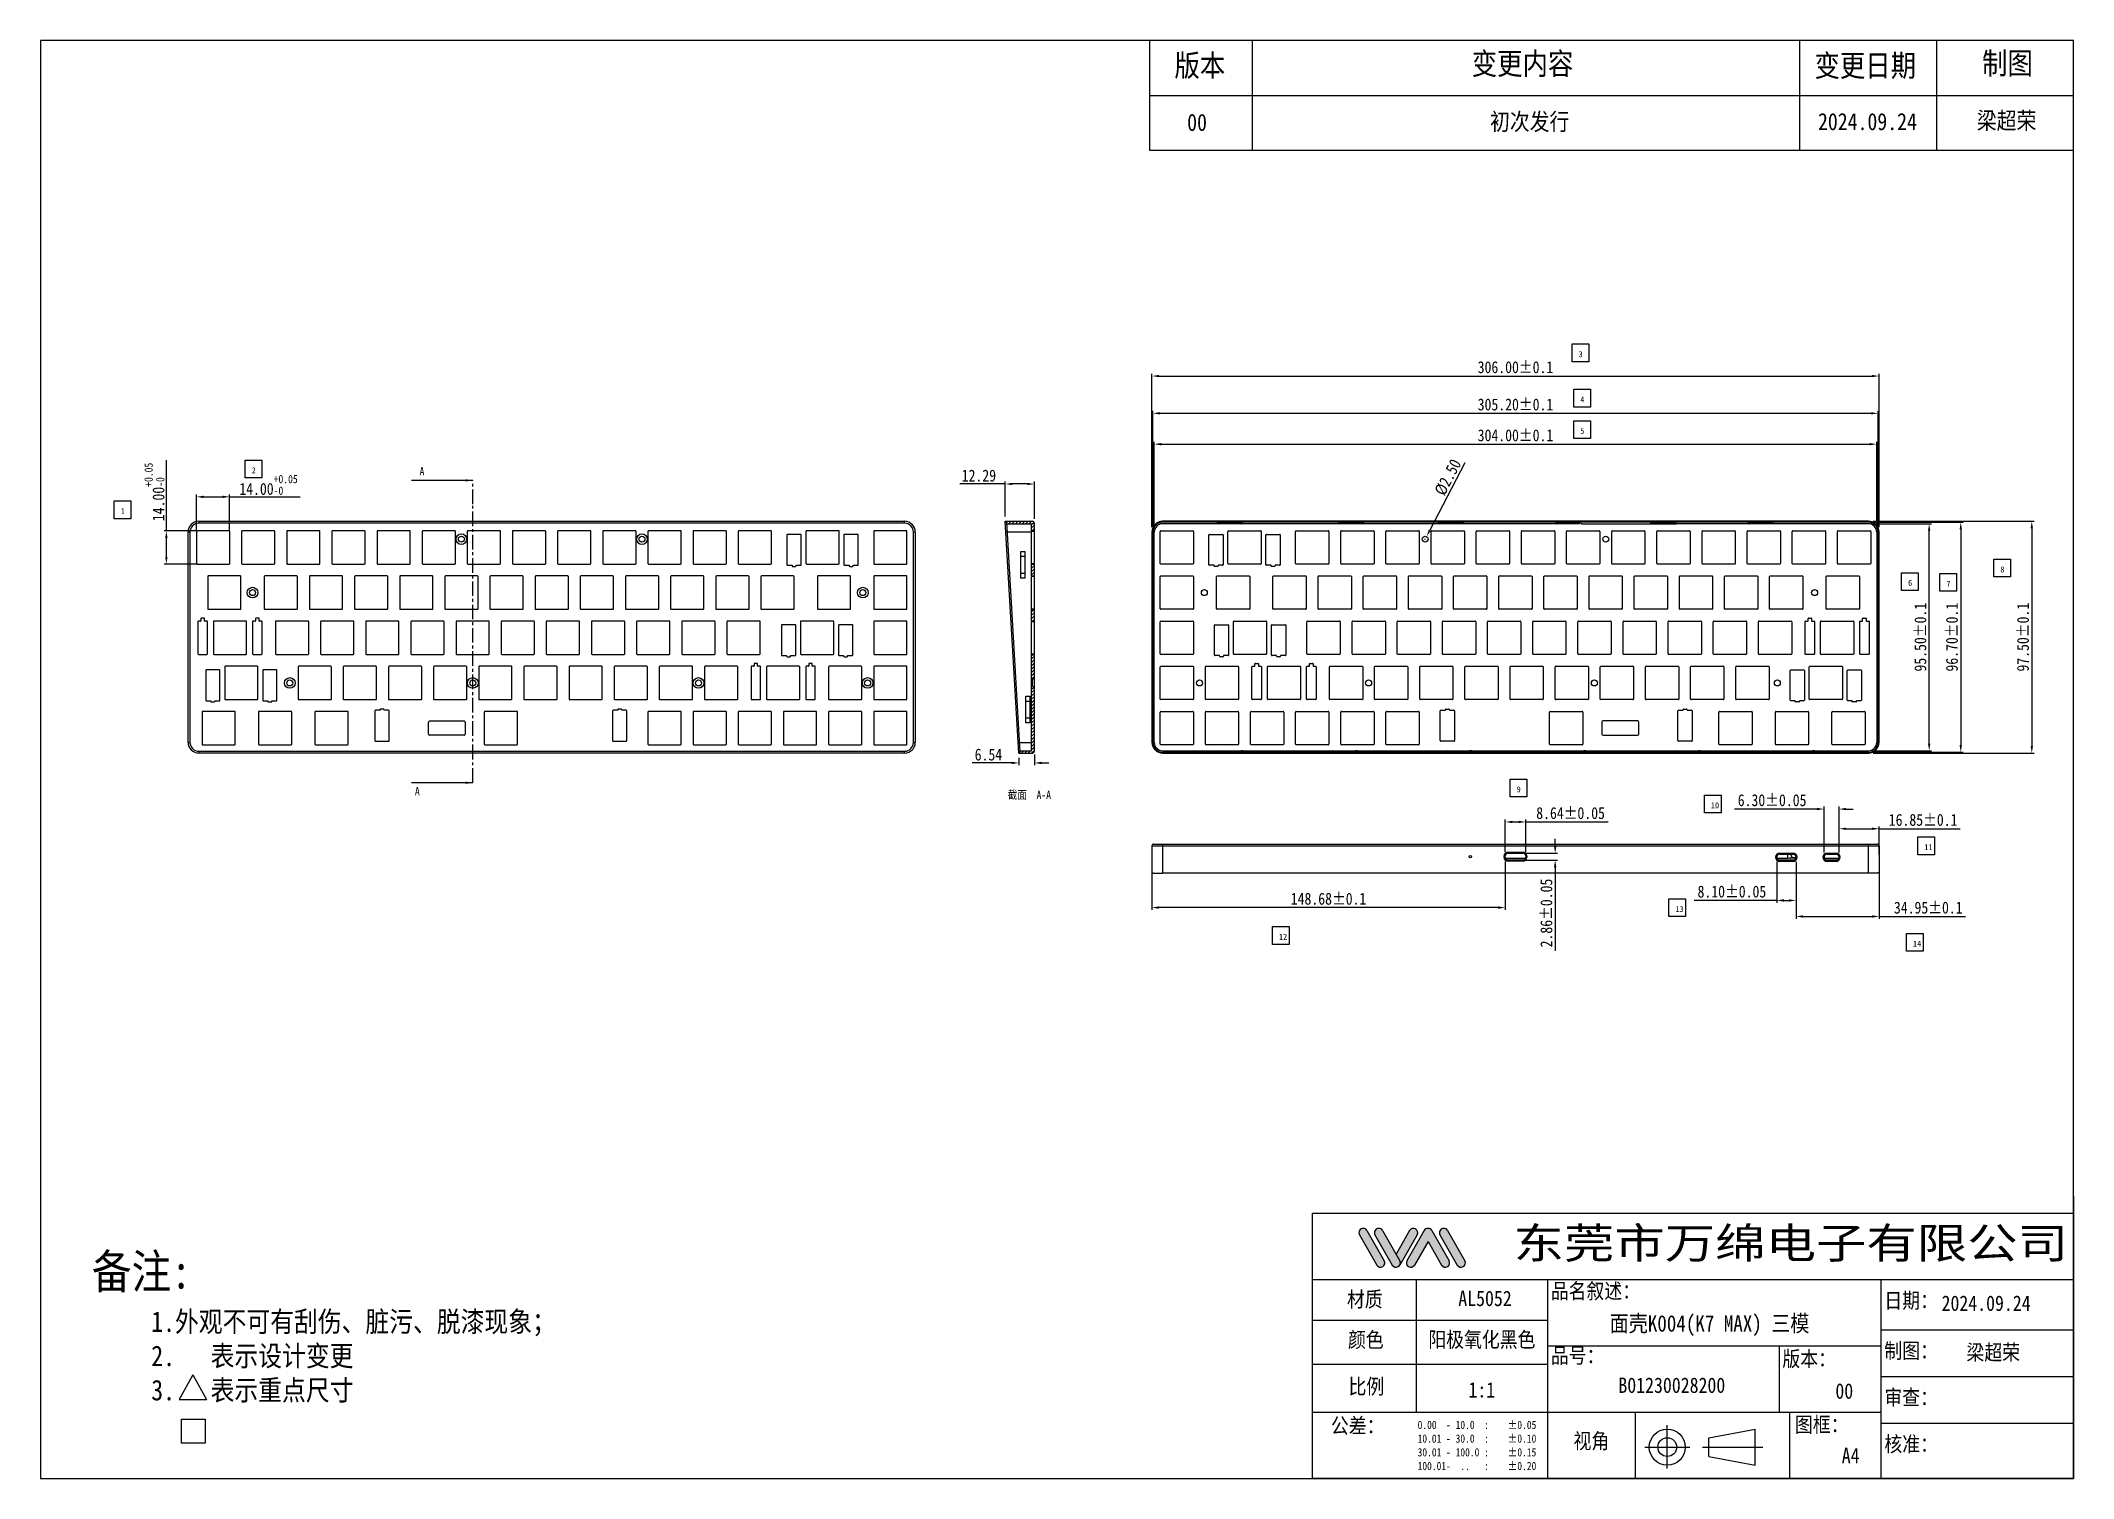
# Model space of a CAD drawing. Header units: millimetres. Extents: x 3844 to 4699, y 925 to 1530.
import ezdxf

# ---------------------------------------------------------------- set-up
doc = ezdxf.new("R2010")
doc.units = ezdxf.units.MM
doc.header["$LTSCALE"] = 16.335
doc.header["$PDMODE"] = 3
doc.header["$PDSIZE"] = 8
doc.linetypes.add('CENTER', pattern=[0.6, 0.375, -0.075, 0.075, -0.075])
doc.layers.get('0').update_dxf_attribs({"linetype": 'CONTINUOUS'})
doc.layers.get('Defpoints').update_dxf_attribs({"linetype": 'CONTINUOUS'})
for name, color, linetype in [('DEFAULT_1', 7, 'CENTER'), ('图框', 7, 'CONTINUOUS'), ('文字说明', 2, 'CONTINUOUS'), ('标注尺寸', 2, 'CONTINUOUS')]:
    doc.layers.add(name, color=color, linetype=linetype)
doc.styles.get("Standard").update_dxf_attribs({"font": '', "width": 0.85, "height": 5})
doc.styles.get('Standard').set_extended_font_data('SimSun')
doc.dimstyles.get("Standard").update_dxf_attribs({"dimtxt": 5, "dimasz": 3, "dimexe": 1, "dimexo": 2, "dimgap": 1, "dimtad": 1, "dimzin": 1, "dimdsep": 46, "dimtxsty": 'Standard', "dimcen": 0.09, "dimadec": 0, "dimazin": 2, "dimtp": 0.01, "dimtm": 0.01, "dimtfac": 1, "dimtofl": 0, "dimtmove": 0, "dimatfit": 3, "dimfxl": 0, "dimtolj": 1, "dimarcsym": 0})

msp = doc.modelspace()

# ---------------------------------------------------------------- texts
at = {"color": 4, "linetype": 'Continuous', "char_height": 3.5, "width": 17.85, "attachment_point": 1, "line_spacing_factor": 0.9}
for insert in [(4003.376, 1350.727), (4001.433, 1216.172)]:
    msp.add_mtext('A', dxfattribs=dict(at, insert=insert))
at = {"color": 2, "linetype": 'Continuous', "insert": (4269.09, 1214.569), "char_height": 3.5, "width": 31.2375, "attachment_point": 3, "line_spacing_factor": 0.9}
msp.add_mtext('截面  A-A', dxfattribs=at)
at = {"layer": '图框', "attachment_point": 1}
for s, insert, char_height, width in [('版本', (4321.039, 1524.296), 9.216, 26.80681), ('{\\fSimSun|b0|i0|c134|p2;变更内容}', (4446.135, 1525.044), 9.216, 52.16628), ('变更日期', (4590.359, 1524.219), 9.216, 57.03994), ('制图', (4660.885, 1525.22), 9.216, 42.67735), ('{\\fMicrosoft YaHei|b0|i0|c134|p34;\\W1.2;东莞市万绵电子有限公司}', (4463.729, 1030.746), 12.96, 254.76943)]:
    msp.add_mtext(s, dxfattribs=dict(at, insert=insert, char_height=char_height, width=width))
at = {"layer": '图框', "lineweight": 0, "attachment_point": 1}
for s, insert, char_height, width in [('{\\fSimSun|b0|i0|c134|p54;\\C4;材质}', (4393.606, 1003.888), 6.48, 65.04109), ('{\\fSimSun|b0|i0|c134|p54;\\C4;AL5052}', (4440.478, 1004.241), 6.48, 65.04109), ('{\\fSimSun|b0|i0|c134|p54;\\C4;品名叙述：}', (4479.403, 1007.387), 6.48, 65.04109), ('{\\fSimSun|b0|i0|c134|p54;\\C4;日期：}', (4619.766, 1003.351), 6.48, 65.04109), ('{\\C4;2024.09.24}', (4643.843, 1002.211), 6.48, 65.04109), ('{\\C4;面壳K004(K7 MAX) 三模}', (4504.21, 993.932), 6.912, 93.15612), ('{\\fSimSun|b0|i0|c134|p54;\\C4;颜色}', (4394.059, 986.858), 6.48, 65.04109), ('{\\fSimSun|b0|i0|c134|p54;\\C4;阳极氧化黑色}', (4427.87, 986.946), 6.48, 65.04109), ('{\\fSimSun|b0|i0|c134|p54;\\C4;品号：}', (4479.403, 980.226), 6.48, 65.04109), ('{\\fSimSun|b0|i0|c134|p54;\\C4;版本：}', (4576.845, 978.844), 6.48, 65.04109), ('{\\fSimSun|b0|i0|c134|p54;\\C4;制图：}', (4619.766, 982.21), 6.48, 65.04109), ('{\\fSimSun|b0|i0|c134|p54;\\C4;梁超荣}', (4654.315, 981.524), 6.48, 65.04109), ('{\\fSimSun|b0|i0|c134|p54;\\C4;比例}', (4394.285, 967.186), 6.48, 65.04109), ('{\\C4;B01230028200}', (4507.853, 967.709), 6.48, 65.04109), ('{\\fSimSun|b0|i0|c134|p54;\\C4;1:1}', (4444.764, 965.767), 6.48, 65.04109), ('{\\fSimSun|b0|i0|c134|p54;\\C4;00}', (4599.163, 965.282), 6.48, 65.04109), ('{\\fSimSun|b0|i0|c134|p54;\\C4;审查：}', (4619.766, 962.582), 6.48, 65.04109), ('{\\fSimSun|b0|i0|c134|p54;\\C4;公差：}', (4386.871, 950.692), 6.48, 65.04109), ('{\\fSimSun|b0|i0|c134|p54;\\C4;图框：}', (4582.14, 951.177), 6.48, 65.04109), ('{\\fSimSun|b0|i0|c134|p54;\\C4;视角}', (4488.954, 944.245), 6.48, 65.04109), ('{\\fSimSun|b0|i0|c134|p54;\\C4;核准：}', (4619.766, 942.954), 6.48, 65.04109), ('{\\fSimSun|b0|i0|c134|p54;\\C4;A4}', (4601.84, 938.147), 6.48, 65.04109)]:
    msp.add_mtext(s, dxfattribs=dict(at, insert=insert, char_height=char_height, width=width))
at = {"layer": '图框', "color": 4, "insert": (4423.357, 949.513), "char_height": 3.456, "width": 60.84359, "attachment_point": 1}
msp.add_mtext('{\\fSimSun|b0|i0|c134|p2;0.00  - 10.0  :    %%P0.05\\P10.01 - 30.0  :    %%P0.10\\P30.01 - 100.0 :    %%P0.15\\P100.01-  ..   :    %%P0.20}', dxfattribs=at)
at = {"layer": '文字说明', "insert": (3865.495, 1019.549), "char_height": 14.4, "width": 296.55724, "attachment_point": 1}
msp.add_mtext('备注:\\P   {\\H0.6x;1.外观不可有刮伤、脏污、脱漆现象；\\P     2.   表示设计变更  \\P     3.   表示重点尺寸\\P     }', dxfattribs=at)
at = {"layer": '标注尺寸', "char_height": 7.2, "attachment_point": 1}
for s, insert, width in [('00', (4326.392, 1499.331), 9.95952), ('初次发行', (4453.834, 1499.64), 45.85398), ('2024.09.24', (4591.834, 1499.654), 23.39401), ('梁超荣', (4658.68, 1500.083), 38.51822)]:
    msp.add_mtext(s, dxfattribs=dict(at, insert=insert, width=width))
at = {"layer": '标注尺寸', "color": 1, "char_height": 2.5, "width": 2.48447, "attachment_point": 1}
for s, insert in [('3', (4491.113, 1399.446)), ('4', (4491.826, 1380.396)), ('5', (4491.826, 1367.153)), ('2', (3932.771, 1350.6)), ('1', (3877.644, 1333.426)), ('8', (4668.574, 1308.909)), ('6', (4629.765, 1303.241)), ('7', (4645.889, 1302.879)), ('9', (4465.019, 1216.388)), ('10', (4546.78, 1209.688)), ('11', (4636.57, 1192.079)), ('13', (4531.856, 1166.033)), ('12', (4365.031, 1154.332)), ('14', (4631.799, 1151.482))]:
    msp.add_mtext(s, dxfattribs=dict(at, insert=insert))

# ---------------------------------------------------------------- blocks, each defined once
blk = doc.blocks.new('*D72')
at = {"layer": 'Defpoints', "color": 0}
for p in [(4594.39, 1206.86), (4594.39, 1186.61), (4600.69, 1186.61)]:
    blk.add_point(p, dxfattribs=at)
at = {"layer": '标注尺寸', "color": 0, "lineweight": -2}
for p, q in [((4591.39, 1206.86), (4556.66, 1206.86)), ((4594.39, 1188.61), (4594.39, 1207.86)), ((4600.69, 1188.61), (4600.69, 1207.86)), ((4603.69, 1206.86), (4606.69, 1206.86))]:
    blk.add_line(p, q, dxfattribs=at)
at = {"layer": '标注尺寸', "color": 0}
for points in [[(4591.39, 1206.36), (4591.39, 1207.36), (4594.39, 1206.86)], [(4603.69, 1207.36), (4603.69, 1206.36), (4600.69, 1206.86)]]:
    blk.add_solid(points, dxfattribs=at)
at = {"layer": '标注尺寸', "color": 0, "insert": (4572.53, 1210.55), "char_height": 5, "attachment_point": 5}
blk.add_mtext('6.30%%P0.05', dxfattribs=at)
blk = doc.blocks.new('*D73')
at = {"layer": 'Defpoints', "color": 0}
for p in [(4617.54, 1198.57), (4600.69, 1186.61), (4617.54, 1185.7)]:
    blk.add_point(p, dxfattribs=at)
at = {"layer": '标注尺寸', "color": 0, "lineweight": -2}
for p, q in [((4600.69, 1188.61), (4600.69, 1199.57)), ((4603.69, 1198.57), (4614.54, 1198.57)), ((4617.54, 1187.7), (4617.54, 1199.57)), ((4617.54, 1198.57), (4651.62, 1198.57))]:
    blk.add_line(p, q, dxfattribs=at)
at = {"layer": '标注尺寸', "color": 0}
for points in [[(4603.69, 1199.07), (4603.69, 1198.07), (4600.69, 1198.57)], [(4614.54, 1198.07), (4614.54, 1199.07), (4617.54, 1198.57)]]:
    blk.add_solid(points, dxfattribs=at)
at = {"layer": '标注尺寸', "color": 0, "insert": (4636.08, 1202.27), "char_height": 5, "attachment_point": 5}
blk.add_mtext('16.85%%P0.1', dxfattribs=at)
blk = doc.blocks.new('*D74')
at = {"layer": 'Defpoints', "color": 0}
for p in [(4574.49, 1186.61), (4582.59, 1186.61), (4582.59, 1168.41)]:
    blk.add_point(p, dxfattribs=at)
at = {"layer": '标注尺寸', "color": 0, "lineweight": -2}
for p, q in [((4574.49, 1184.61), (4574.49, 1167.41)), ((4582.59, 1184.61), (4582.59, 1167.41)), ((4574.49, 1168.41), (4539.74, 1168.41)), ((4577.49, 1168.41), (4579.59, 1168.41))]:
    blk.add_line(p, q, dxfattribs=at)
at = {"layer": '标注尺寸', "color": 0}
for points in [[(4577.49, 1168.91), (4577.49, 1167.91), (4574.49, 1168.41)], [(4579.59, 1167.91), (4579.59, 1168.91), (4582.59, 1168.41)]]:
    blk.add_solid(points, dxfattribs=at)
at = {"layer": '标注尺寸', "color": 0, "insert": (4555.61, 1172.11), "char_height": 5, "attachment_point": 5}
blk.add_mtext('8.10%%P0.05', dxfattribs=at)
blk = doc.blocks.new('*D75')
at = {"layer": 'Defpoints', "color": 0}
for p in [(4582.59, 1186.61), (4617.54, 1185.7), (4617.54, 1161.67)]:
    blk.add_point(p, dxfattribs=at)
at = {"layer": '标注尺寸', "color": 0, "lineweight": -2}
for p, q in [((4582.59, 1184.61), (4582.59, 1160.67)), ((4617.54, 1183.7), (4617.54, 1160.67)), ((4585.59, 1161.67), (4614.54, 1161.67)), ((4617.54, 1161.67), (4653.95, 1161.67))]:
    blk.add_line(p, q, dxfattribs=at)
at = {"layer": '标注尺寸', "color": 0}
for points in [[(4585.59, 1162.17), (4585.59, 1161.17), (4582.59, 1161.67)], [(4614.54, 1161.17), (4614.54, 1162.17), (4617.54, 1161.67)]]:
    blk.add_solid(points, dxfattribs=at)
at = {"layer": '标注尺寸', "color": 0, "insert": (4638.24, 1165.36), "char_height": 5, "attachment_point": 5}
blk.add_mtext('34.95%%P0.1', dxfattribs=at)
blk = doc.blocks.new('*D76')
at = {"layer": 'Defpoints', "color": 0}
for p in [(4468.86, 1201.43), (4460.22, 1186.83), (4468.86, 1186.83)]:
    blk.add_point(p, dxfattribs=at)
at = {"layer": '标注尺寸', "color": 0, "lineweight": -2}
for p, q in [((4460.22, 1188.83), (4460.22, 1202.43)), ((4463.22, 1201.43), (4465.86, 1201.43)), ((4468.86, 1188.83), (4468.86, 1202.43)), ((4468.86, 1201.43), (4503.61, 1201.43))]:
    blk.add_line(p, q, dxfattribs=at)
at = {"layer": '标注尺寸', "color": 0}
for points in [[(4463.22, 1201.93), (4463.22, 1200.93), (4460.22, 1201.43)], [(4465.86, 1200.93), (4465.86, 1201.93), (4468.86, 1201.43)]]:
    blk.add_solid(points, dxfattribs=at)
at = {"layer": '标注尺寸', "color": 0, "insert": (4487.73, 1205.13), "char_height": 5, "attachment_point": 5}
blk.add_mtext('8.64%%P0.05', dxfattribs=at)
blk = doc.blocks.new('*D77')
at = {"layer": 'Defpoints', "color": 0}
for p in [(4311.54, 1185.7), (4460.22, 1186.83), (4311.54, 1165.4)]:
    blk.add_point(p, dxfattribs=at)
at = {"layer": '标注尺寸', "color": 0, "lineweight": -2}
for p, q in [((4311.54, 1183.7), (4311.54, 1164.4)), ((4460.22, 1184.83), (4460.22, 1164.4)), ((4457.22, 1165.4), (4314.54, 1165.4))]:
    blk.add_line(p, q, dxfattribs=at)
at = {"layer": '标注尺寸', "color": 0}
for points in [[(4314.54, 1165.9), (4314.54, 1164.9), (4311.54, 1165.4)], [(4457.22, 1164.9), (4457.22, 1165.9), (4460.22, 1165.4)]]:
    blk.add_solid(points, dxfattribs=at)
at = {"layer": '标注尺寸', "color": 0, "insert": (4385.88, 1169.09), "char_height": 5, "attachment_point": 5}
blk.add_mtext('148.68%%P0.1', dxfattribs=at)
blk = doc.blocks.new('*D78')
at = {"layer": 'Defpoints', "color": 0}
for p in [(4466.66, 1188.26), (4466.7, 1185.4), (4481.24, 1185.4)]:
    blk.add_point(p, dxfattribs=at)
at = {"layer": '标注尺寸', "color": 0, "lineweight": -2}
for p, q in [((4481.24, 1191.26), (4481.24, 1194.26)), ((4468.66, 1188.26), (4482.24, 1188.26)), ((4468.7, 1185.4), (4482.24, 1185.4)), ((4481.24, 1182.4), (4481.24, 1147.26))]:
    blk.add_line(p, q, dxfattribs=at)
at = {"layer": '标注尺寸', "color": 0}
for points in [[(4480.74, 1191.26), (4481.74, 1191.26), (4481.24, 1188.26)], [(4481.74, 1182.4), (4480.74, 1182.4), (4481.24, 1185.4)]]:
    blk.add_solid(points, dxfattribs=at)
at = {"layer": '标注尺寸', "color": 0, "insert": (4477.55, 1163.11), "char_height": 5, "attachment_point": 5, "rotation": 90}
blk.add_mtext('2.86%%P0.05', dxfattribs=at)
blk = doc.blocks.new('*D81')
at = {"layer": 'Defpoints', "color": 0}
for p in [(3923.47, 1338.19), (3909.47, 1322.02), (3923.47, 1322.02)]:
    blk.add_point(p, dxfattribs=at)
at = {"layer": '标注尺寸', "color": 0, "lineweight": -2}
for p, q in [((3909.47, 1324.02), (3909.47, 1339.19)), ((3912.47, 1338.19), (3920.47, 1338.19)), ((3923.47, 1324.02), (3923.47, 1339.19)), ((3923.47, 1338.19), (3953.17, 1338.19))]:
    blk.add_line(p, q, dxfattribs=at)
at = {"layer": '标注尺寸', "color": 0}
for points in [[(3912.47, 1338.69), (3912.47, 1337.69), (3909.47, 1338.19)], [(3920.47, 1337.69), (3920.47, 1338.69), (3923.47, 1338.19)]]:
    blk.add_solid(points, dxfattribs=at)
at = {"layer": '标注尺寸', "color": 0, "insert": (3939.82, 1343.2), "char_height": 5, "attachment_point": 5}
blk.add_mtext('14.00{\\H0.7x;\\S+0.05^ -0;}', dxfattribs=at)
blk = doc.blocks.new('*D82')
at = {"layer": 'Defpoints', "color": 0}
for p in [(3896.84, 1323.9), (3911.48, 1323.9), (3911.48, 1309.9)]:
    blk.add_point(p, dxfattribs=at)
at = {"layer": '标注尺寸', "color": 0, "lineweight": -2}
for p, q in [((3896.84, 1323.9), (3896.84, 1353.6)), ((3909.48, 1323.9), (3895.84, 1323.9)), ((3896.84, 1312.9), (3896.84, 1320.9)), ((3909.48, 1309.9), (3895.84, 1309.9))]:
    blk.add_line(p, q, dxfattribs=at)
at = {"layer": '标注尺寸', "color": 0}
for points in [[(3897.34, 1320.9), (3896.34, 1320.9), (3896.84, 1323.9)], [(3896.34, 1312.9), (3897.34, 1312.9), (3896.84, 1309.9)]]:
    blk.add_solid(points, dxfattribs=at)
at = {"layer": '标注尺寸', "color": 0, "insert": (3891.84, 1340.25), "char_height": 5, "attachment_point": 5, "rotation": 90}
blk.add_mtext('14.00{\\H0.7x;\\S+0.05^ -0;}', dxfattribs=at)
blk = doc.blocks.new('*D83')
at = {"layer": 'Defpoints', "color": 0}
for p in [(4249.84, 1343.6), (4249.84, 1327.9), (4262.13, 1326.89)]:
    blk.add_point(p, dxfattribs=at)
at = {"layer": '标注尺寸', "color": 0, "lineweight": -2}
for p, q in [((4249.84, 1343.6), (4230.66, 1343.6)), ((4249.84, 1329.9), (4249.84, 1344.6)), ((4259.13, 1343.6), (4252.84, 1343.6)), ((4262.13, 1328.89), (4262.13, 1344.6))]:
    blk.add_line(p, q, dxfattribs=at)
at = {"layer": '标注尺寸', "color": 0}
for points in [[(4252.84, 1344.1), (4252.84, 1343.1), (4249.84, 1343.6)], [(4259.13, 1343.1), (4259.13, 1344.1), (4262.13, 1343.6)]]:
    blk.add_solid(points, dxfattribs=at)
at = {"layer": '标注尺寸', "color": 0, "insert": (4238.75, 1347.1), "char_height": 5, "attachment_point": 5}
blk.add_mtext('\\A1;12.29', dxfattribs=at)
blk = doc.blocks.new('*D84')
at = {"layer": 'Defpoints', "color": 0}
for p in [(4262.13, 1231.86), (4255.59, 1230.4), (4255.59, 1226.25)]:
    blk.add_point(p, dxfattribs=at)
at = {"layer": '标注尺寸', "color": 0, "lineweight": -2}
for p, q in [((4252.59, 1226.25), (4235.93, 1226.25)), ((4255.59, 1228.4), (4255.59, 1225.25)), ((4262.13, 1229.86), (4262.13, 1225.25)), ((4265.13, 1226.25), (4268.13, 1226.25))]:
    blk.add_line(p, q, dxfattribs=at)
at = {"layer": '标注尺寸', "color": 0}
for points in [[(4252.59, 1225.75), (4252.59, 1226.75), (4255.59, 1226.25)], [(4265.13, 1226.75), (4265.13, 1225.75), (4262.13, 1226.25)]]:
    blk.add_solid(points, dxfattribs=at)
at = {"layer": '标注尺寸', "color": 0, "insert": (4242.76, 1229.75), "char_height": 5, "attachment_point": 5}
blk.add_mtext('\\A1;6.54', dxfattribs=at)
blk = doc.blocks.new('*D85')
at = {"layer": 'Defpoints', "color": 0}
for p in [(4425.96, 1319.29), (4427.12, 1321.51)]:
    blk.add_point(p, dxfattribs=at)
at = {"layer": '标注尺寸', "color": 0, "lineweight": -2}
for p, q in [((4443.2, 1352.46), (4428.5, 1324.17)), ((4426.45, 1320.4), (4426.63, 1320.4)), ((4426.54, 1320.31), (4426.54, 1320.49))]:
    blk.add_line(p, q, dxfattribs=at)
at = {"layer": '标注尺寸', "color": 0}
blk.add_solid([(4428.06, 1324.4), (4428.94, 1323.94), (4427.12, 1321.51)], dxfattribs=at)
at = {"layer": '标注尺寸', "color": 0, "insert": (4436.12, 1346.42), "char_height": 5, "attachment_point": 5, "rotation": 62.53398}
blk.add_mtext('\\A1;%%c2.50', dxfattribs=at)
blk = doc.blocks.new('*D86')
at = {"layer": 'Defpoints', "color": 0}
for p in [(4613.04, 1326.9), (4638.63, 1326.9), (4613.04, 1231.4)]:
    blk.add_point(p, dxfattribs=at)
at = {"layer": '标注尺寸', "color": 0, "lineweight": -2}
for p, q in [((4615.04, 1326.9), (4639.63, 1326.9)), ((4638.63, 1234.4), (4638.63, 1323.9)), ((4615.04, 1231.4), (4639.63, 1231.4))]:
    blk.add_line(p, q, dxfattribs=at)
at = {"layer": '标注尺寸', "color": 0}
for points in [[(4639.13, 1323.9), (4638.13, 1323.9), (4638.63, 1326.9)], [(4638.13, 1234.4), (4639.13, 1234.4), (4638.63, 1231.4)]]:
    blk.add_solid(points, dxfattribs=at)
at = {"layer": '标注尺寸', "color": 0, "insert": (4634.94, 1279.15), "char_height": 5, "attachment_point": 5, "rotation": 90}
blk.add_mtext('95.50%%P0.1', dxfattribs=at)
blk = doc.blocks.new('*D87')
at = {"layer": 'Defpoints', "color": 0}
for p in [(4613.04, 1327.5), (4613.04, 1230.8), (4651.92, 1230.8)]:
    blk.add_point(p, dxfattribs=at)
at = {"layer": '标注尺寸', "color": 0, "lineweight": -2}
for p, q in [((4615.04, 1327.5), (4652.92, 1327.5)), ((4651.92, 1324.5), (4651.92, 1233.8)), ((4615.04, 1230.8), (4652.92, 1230.8))]:
    blk.add_line(p, q, dxfattribs=at)
at = {"layer": '标注尺寸', "color": 0}
for points in [[(4652.42, 1324.5), (4651.42, 1324.5), (4651.92, 1327.5)], [(4651.42, 1233.8), (4652.42, 1233.8), (4651.92, 1230.8)]]:
    blk.add_solid(points, dxfattribs=at)
at = {"layer": '标注尺寸', "color": 0, "insert": (4648.22, 1279.15), "char_height": 5, "attachment_point": 5, "rotation": 90}
blk.add_mtext('96.70%%P0.1', dxfattribs=at)
blk = doc.blocks.new('*D88')
at = {"layer": 'Defpoints', "color": 0}
for p in [(4613.04, 1327.9), (4613.04, 1230.4), (4681.81, 1230.4)]:
    blk.add_point(p, dxfattribs=at)
at = {"layer": '标注尺寸', "color": 0, "lineweight": -2}
for p, q in [((4615.04, 1327.9), (4682.81, 1327.9)), ((4681.81, 1324.9), (4681.81, 1233.4)), ((4615.04, 1230.4), (4682.81, 1230.4))]:
    blk.add_line(p, q, dxfattribs=at)
at = {"layer": '标注尺寸', "color": 0}
for points in [[(4682.31, 1324.9), (4681.31, 1324.9), (4681.81, 1327.9)], [(4681.31, 1233.4), (4682.31, 1233.4), (4681.81, 1230.4)]]:
    blk.add_solid(points, dxfattribs=at)
at = {"layer": '标注尺寸', "color": 0, "insert": (4678.11, 1279.15), "char_height": 5, "attachment_point": 5, "rotation": 90}
blk.add_mtext('97.50%%P0.1', dxfattribs=at)
blk = doc.blocks.new('*D89')
at = {"layer": 'Defpoints', "color": 0}
for p in [(4616.54, 1360.35), (4312.54, 1323.4), (4616.54, 1323.4)]:
    blk.add_point(p, dxfattribs=at)
at = {"layer": '标注尺寸', "color": 0, "lineweight": -2}
for p, q in [((4312.54, 1325.4), (4312.54, 1361.35)), ((4315.54, 1360.35), (4613.54, 1360.35)), ((4616.54, 1325.4), (4616.54, 1361.35))]:
    blk.add_line(p, q, dxfattribs=at)
at = {"layer": '标注尺寸', "color": 0}
for points in [[(4315.54, 1360.85), (4315.54, 1359.85), (4312.54, 1360.35)], [(4613.54, 1359.85), (4613.54, 1360.85), (4616.54, 1360.35)]]:
    blk.add_solid(points, dxfattribs=at)
at = {"layer": '标注尺寸', "color": 0, "insert": (4464.54, 1364.05), "char_height": 5, "attachment_point": 5}
blk.add_mtext('304.00%%P0.1', dxfattribs=at)
blk = doc.blocks.new('*D90')
at = {"layer": 'Defpoints', "color": 0}
for p in [(4617.14, 1373.33), (4311.94, 1323.4), (4617.14, 1323.4)]:
    blk.add_point(p, dxfattribs=at)
at = {"layer": '标注尺寸', "color": 0, "lineweight": -2}
for p, q in [((4311.94, 1325.4), (4311.94, 1374.33)), ((4314.94, 1373.33), (4614.14, 1373.33)), ((4617.14, 1325.4), (4617.14, 1374.33))]:
    blk.add_line(p, q, dxfattribs=at)
at = {"layer": '标注尺寸', "color": 0}
for points in [[(4314.94, 1373.83), (4314.94, 1372.83), (4311.94, 1373.33)], [(4614.14, 1372.83), (4614.14, 1373.83), (4617.14, 1373.33)]]:
    blk.add_solid(points, dxfattribs=at)
at = {"layer": '标注尺寸', "color": 0, "insert": (4464.54, 1377.02), "char_height": 5, "attachment_point": 5}
blk.add_mtext('305.20%%P0.1', dxfattribs=at)
blk = doc.blocks.new('*D91')
at = {"layer": 'Defpoints', "color": 0}
for p in [(4617.54, 1389.01), (4311.54, 1323.4), (4617.54, 1323.4)]:
    blk.add_point(p, dxfattribs=at)
at = {"layer": '标注尺寸', "color": 0, "lineweight": -2}
for p, q in [((4311.54, 1325.4), (4311.54, 1390.01)), ((4314.54, 1389.01), (4614.54, 1389.01)), ((4617.54, 1325.4), (4617.54, 1390.01))]:
    blk.add_line(p, q, dxfattribs=at)
at = {"layer": '标注尺寸', "color": 0}
for points in [[(4314.54, 1389.51), (4314.54, 1388.51), (4311.54, 1389.01)], [(4614.54, 1388.51), (4614.54, 1389.51), (4617.54, 1389.01)]]:
    blk.add_solid(points, dxfattribs=at)
at = {"layer": '标注尺寸', "color": 0, "insert": (4464.54, 1392.71), "char_height": 5, "attachment_point": 5}
blk.add_mtext('306.00%%P0.1', dxfattribs=at)

# ---------------------------------------------------------------- dimensions: what is measured, and where the dimension line sits
at = {"layer": '标注尺寸', "color": 2}
for base, p1, p2, text, picture, middle in [((4617.54, 1389.013), (4311.54, 1323.4), (4617.54, 1323.4), '<>%%P0.1', '*D91', (4464.54, 1392.709)), ((4617.14, 1373.327), (4311.94, 1323.4), (4617.14, 1323.4), '<>%%P0.1', '*D90', (4464.54, 1377.022)), ((4616.54, 1360.351), (4312.54, 1323.4), (4616.54, 1323.4), '<>%%P0.1', '*D89', (4464.54, 1364.047)), ((3923.474, 1338.193), (3909.474, 1322.024), (3923.474, 1322.024), '<>{\\H0.7x;\\S+0.05^ -0;}', '*D81', (3939.822, 1343.198)), ((4468.86, 1201.433), (4460.22, 1186.831), (4468.86, 1186.831), '<>%%P0.05', '*D76', (4487.735, 1205.128)), ((4594.39, 1206.856), (4600.69, 1186.611), (4594.39, 1186.611), '<>%%P0.05', '*D72', (4572.526, 1210.552)), ((4617.54, 1198.574), (4600.69, 1186.611), (4617.54, 1185.697), '<>%%P0.1', '*D73', (4636.082, 1202.27)), ((4311.54, 1165.398), (4460.22, 1186.831), (4311.54, 1185.697), '<>%%P0.1', '*D77', (4385.88, 1169.093))]:
    dim = msp.add_linear_dim(base=base, p1=p1, p2=p2, text=text, dimstyle='Standard', dxfattribs=at)
    dim.commit()
    dim.dimension.update_dxf_attribs({"geometry": picture, "text_midpoint": middle})
for base, p1, p2, text, picture, middle in [((3896.843, 1323.901), (3911.477, 1309.901), (3911.477, 1323.901), '<>{\\H0.7x;\\S+0.05^ -0;}', '*D82', (3891.838, 1340.248)), ((4651.917, 1230.801), (4613.04, 1327.501), (4613.04, 1230.801), '<>%%P0.1', '*D87', (4648.221, 1279.151)), ((4638.631, 1326.901), (4613.04, 1231.401), (4613.04, 1326.901), '<>%%P0.1', '*D86', (4634.935, 1279.151))]:
    dim = msp.add_linear_dim(base=base, p1=p1, p2=p2, angle=90, text=text, dimstyle='Standard', dxfattribs=at)
    dim.commit()
    dim.dimension.update_dxf_attribs({"geometry": picture, "text_midpoint": middle})
dim = msp.add_diameter_dim_2p(p1=(4425.963, 1319.292), p2=(4427.116, 1321.51), dimstyle='Standard', dxfattribs=at)
dim.commit()
dim.dimension.update_dxf_attribs({"geometry": '*D85', "text_midpoint": (4439.225, 1344.804), "dimtype": 163})
for base, p1, p2, picture, middle in [((4249.836, 1343.599), (4262.13, 1326.891), (4249.836, 1327.901), '*D83', (4238.748, 1347.099)), ((4255.593, 1226.251), (4262.13, 1231.863), (4255.593, 1230.401), '*D84', (4242.764, 1229.751))]:
    dim = msp.add_linear_dim(base=base, p1=p1, p2=p2, dimstyle='Standard', dxfattribs=at)
    dim.commit()
    dim.dimension.update_dxf_attribs({"geometry": picture, "text_midpoint": middle})
for base, p1, p2, text, picture, middle in [((4681.808, 1230.401), (4613.04, 1327.901), (4613.04, 1230.401), '<>%%P0.1', '*D88', (4681.808, 1279.151)), ((4481.243, 1185.401), (4466.656, 1188.261), (4466.704, 1185.401), '<>%%P0.05', '*D78', (4481.243, 1163.109))]:
    dim = msp.add_linear_dim(base=base, p1=p1, p2=p2, angle=90, text=text, dimstyle='Standard', dxfattribs=at)
    dim.commit()
    dim.dimension.update_dxf_attribs({"geometry": picture, "text_midpoint": middle, "dimtype": 160})
for base, p1, p2, text, picture, middle in [((4582.59, 1168.411), (4574.49, 1186.611), (4582.59, 1186.611), '<>%%P0.05', '*D74', (4555.615, 1168.411)), ((4617.54, 1161.667), (4582.59, 1186.611), (4617.54, 1185.697), '<>%%P0.1', '*D75', (4638.244, 1161.667))]:
    dim = msp.add_linear_dim(base=base, p1=p1, p2=p2, text=text, dimstyle='Standard', dxfattribs=at)
    dim.commit()
    dim.dimension.update_dxf_attribs({"geometry": picture, "text_midpoint": middle, "dimtype": 160})

# ---------------------------------------------------------------- hatches: boundary and pattern name
at = {"linetype": 'Continuous'}
h = msp.add_hatch(dxfattribs=at)
h.set_pattern_fill('A', color=2, angle=45, style=0, pattern_type=0)
h.set_pattern_definition([(45, (3745.1524, 1068.1621), (-0.7071068, 0.7071068), [])])
edge = h.paths.add_edge_path()
edge.add_line((4262.13, 1231.201), (4262.13, 1257.651))
edge.add_arc((4261.33, 1231.201), 0.8, 270, 360)
edge.add_line((4255.593, 1230.401), (4261.33, 1230.401))
edge.add_line((4255.593, 1230.401), (4255.569, 1230.801))
edge.add_line((4255.569, 1230.801), (4256.171, 1230.801))
edge.add_line((4256.135, 1231.401), (4256.171, 1230.801))
edge.add_line((4256.135, 1231.401), (4260.93, 1231.401))
edge.add_line((4260.93, 1231.401), (4260.93, 1258.651))
edge.add_line((4260.93, 1258.651), (4261.13, 1258.651))
edge.add_line((4261.13, 1258.651), (4262.13, 1257.651))
edge = h.paths.add_edge_path()
edge.add_line((4262.13, 1262.151), (4262.13, 1271.901))
edge.add_line((4261.13, 1261.151), (4262.13, 1262.151))
edge.add_line((4260.93, 1261.151), (4261.13, 1261.151))
edge.add_line((4260.93, 1261.151), (4260.93, 1271.901))
edge.add_line((4260.93, 1271.901), (4262.13, 1271.901))
edge = h.paths.add_edge_path()
edge.add_line((4262.13, 1285.901), (4262.13, 1290.901))
edge.add_line((4260.93, 1285.901), (4262.13, 1285.901))
edge.add_line((4260.93, 1285.901), (4260.93, 1290.901))
edge.add_line((4260.93, 1290.901), (4262.13, 1290.901))
edge = h.paths.add_edge_path()
edge.add_line((4262.13, 1304.901), (4262.13, 1309.901))
edge.add_line((4260.93, 1304.901), (4262.13, 1304.901))
edge.add_line((4260.93, 1304.901), (4260.93, 1309.901))
edge.add_line((4260.93, 1309.901), (4262.13, 1309.901))
edge = h.paths.add_edge_path()
edge.add_line((4262.13, 1323.901), (4262.13, 1327.101))
edge.add_line((4260.93, 1323.901), (4262.13, 1323.901))
edge.add_line((4260.93, 1323.901), (4260.93, 1326.901))
edge.add_line((4250.489, 1326.901), (4260.93, 1326.901))
edge.add_line((4250.454, 1327.501), (4250.489, 1326.901))
edge.add_line((4249.859, 1327.501), (4250.454, 1327.501))
edge.add_line((4249.859, 1327.501), (4249.836, 1327.901))
edge.add_line((4249.836, 1327.901), (4261.33, 1327.901))
edge.add_arc((4261.33, 1327.101), 0.8, 0, 90)
at = {"layer": '图框'}
h = msp.add_hatch(color=252, dxfattribs=at)
h.paths.add_polyline_path([(4402.039, 1029.538, 1), (4398.889, 1027.729), (4406.179, 1015.038, 1), (4409.329, 1016.848)])
h.paths.add_polyline_path([(4412.718, 1015.038, 1), (4415.868, 1016.848), (4408.578, 1029.538, 1), (4405.428, 1027.729)])
h.paths.add_polyline_path([(4427.737, 1024.987), (4433.451, 1015.038, 1), (4436.601, 1016.848), (4429.312, 1029.538, 0.5788196), (4426.162, 1029.538), (4418.872, 1016.848, 1), (4422.022, 1015.038)])
h.paths.add_polyline_path([(4435.928, 1029.538, 1), (4432.778, 1027.729), (4440.068, 1015.038, 1), (4443.218, 1016.848)])
msp.add_hatch(color=1, dxfattribs=at).paths.add_polyline_path([(4414.293, 1019.59), (4415.868, 1016.848, -0.2667692), (4415.868, 1015.038), (4423.158, 1027.729, 1), (4420.007, 1029.538)])

# ---------------------------------------------------------------- linework, layer by layer
at = {"color": 7, "linetype": 'Continuous'}
for p, q in [((3910.474, 1327.901), (3910.474, 1327.101)), ((3910.474, 1327.901), (4207.475, 1327.901)), ((4207.474, 1327.101), (3910.474, 1327.101)), ((4207.474, 1327.101), (4207.474, 1327.901)), ((4255.593, 1230.401), (4249.836, 1327.901)), ((4249.836, 1327.901), (4261.33, 1327.901)), ((4249.859, 1327.501), (4250.454, 1327.501)), ((4256.171, 1230.801), (4250.454, 1327.501)), ((4250.489, 1326.901), (4260.93, 1326.901)), ((4260.93, 1323.901), (4260.93, 1326.901)), ((4262.13, 1310.151), (4262.13, 1327.101)), ((4613.042, 1327.501), (4316.037, 1327.501)), ((4491.502, 1326.901), (4316.038, 1326.901)), ((4613.04, 1327.901), (4316.039, 1327.901)), ((4339.762, 1327.401), (4348.917, 1327.401)), ((4390.762, 1327.401), (4399.917, 1327.401)), ((4432.762, 1327.401), (4441.917, 1327.401)), ((4482.162, 1327.401), (4491.317, 1327.401)), ((4492.368, 1326.901), (4532.354, 1326.901)), ((4522.162, 1327.401), (4531.317, 1327.401)), ((4613.041, 1326.901), (4532.368, 1326.901)), ((4563.162, 1327.401), (4571.431, 1327.401)), ((3906.774, 1323.401), (3905.974, 1323.401)), ((3905.974, 1234.901), (3905.974, 1323.4)), ((3906.774, 1323.401), (3906.774, 1234.901)), ((3909.474, 1323.651), (3909.474, 1310.151)), ((3923.224, 1323.901), (3909.724, 1323.901)), ((3923.474, 1310.151), (3923.474, 1323.651)), ((3928.474, 1323.651), (3928.474, 1310.151)), ((3942.224, 1323.901), (3928.724, 1323.901)), ((3942.474, 1310.151), (3942.474, 1323.651)), ((3947.474, 1323.651), (3947.474, 1310.151)), ((3961.224, 1323.901), (3947.724, 1323.901)), ((3961.474, 1310.151), (3961.474, 1323.651)), ((3966.474, 1323.651), (3966.474, 1310.151)), ((3980.224, 1323.901), (3966.724, 1323.901)), ((3980.474, 1310.151), (3980.474, 1323.651)), ((3985.474, 1323.651), (3985.474, 1310.151)), ((3999.224, 1323.901), (3985.724, 1323.901)), ((3999.474, 1310.151), (3999.474, 1323.651)), ((4004.474, 1323.651), (4004.474, 1310.151)), ((4018.224, 1323.901), (4004.724, 1323.901)), ((4018.474, 1310.151), (4018.474, 1323.651)), ((4023.474, 1323.651), (4023.474, 1310.151)), ((4037.224, 1323.901), (4023.724, 1323.901)), ((4037.474, 1310.151), (4037.474, 1323.651)), ((4042.474, 1323.651), (4042.474, 1310.151)), ((4056.224, 1323.901), (4042.724, 1323.901)), ((4056.474, 1310.151), (4056.474, 1323.651)), ((4061.474, 1323.651), (4061.474, 1310.151)), ((4075.224, 1323.901), (4061.724, 1323.901)), ((4075.474, 1310.151), (4075.474, 1323.651)), ((4080.474, 1323.651), (4080.474, 1310.151)), ((4094.224, 1323.901), (4080.724, 1323.901)), ((4094.474, 1310.151), (4094.474, 1323.651)), ((4099.474, 1323.651), (4099.474, 1310.151)), ((4113.224, 1323.901), (4099.724, 1323.901)), ((4113.474, 1310.151), (4113.474, 1323.651)), ((4118.474, 1323.651), (4118.474, 1310.151)), ((4132.224, 1323.901), (4118.724, 1323.901)), ((4132.474, 1310.151), (4132.474, 1323.651)), ((4137.474, 1323.651), (4137.474, 1310.151)), ((4151.224, 1323.901), (4137.724, 1323.901)), ((4151.474, 1310.151), (4151.474, 1323.651)), ((4157.974, 1322.151), (4157.974, 1309.651)), ((4163.724, 1322.401), (4158.224, 1322.401)), ((4163.974, 1309.651), (4163.974, 1322.151)), ((4165.974, 1323.651), (4165.974, 1310.151)), ((4179.724, 1323.901), (4166.224, 1323.901)), ((4179.974, 1310.151), (4179.974, 1323.651)), ((4181.974, 1322.151), (4181.974, 1309.651)), ((4187.724, 1322.401), (4182.224, 1322.401)), ((4187.974, 1309.651), (4187.974, 1322.151)), ((4194.474, 1323.651), (4194.474, 1310.151)), ((4208.224, 1323.901), (4194.724, 1323.901)), ((4208.474, 1310.151), (4208.474, 1323.651)), ((4211.974, 1323.401), (4211.174, 1323.401)), ((4211.174, 1234.901), (4211.174, 1323.401)), ((4211.974, 1323.4), (4211.974, 1234.901)), ((4260.93, 1323.4), (4250.101, 1323.4)), ((4260.93, 1323.901), (4262.13, 1323.901)), ((4260.93, 1304.901), (4260.93, 1323.651)), ((4262.13, 1323.651), (4260.93, 1323.651)), ((4311.54, 1323.4), (4311.54, 1234.901)), ((4311.94, 1234.901), (4311.94, 1323.4)), ((4312.54, 1234.901), (4312.54, 1323.4)), ((4315.04, 1310.151), (4315.04, 1323.651)), ((4315.29, 1323.901), (4328.79, 1323.901)), ((4329.04, 1323.651), (4329.04, 1310.151)), ((4335.54, 1309.651), (4335.54, 1322.151)), ((4335.79, 1322.401), (4341.29, 1322.401)), ((4341.54, 1322.151), (4341.54, 1309.651)), ((4343.54, 1310.151), (4343.54, 1323.651)), ((4343.79, 1323.901), (4357.29, 1323.901)), ((4357.54, 1323.651), (4357.54, 1310.151)), ((4359.54, 1309.651), (4359.54, 1322.151)), ((4359.79, 1322.401), (4365.29, 1322.401)), ((4365.54, 1322.151), (4365.54, 1309.651)), ((4372.04, 1310.151), (4372.04, 1323.651)), ((4372.29, 1323.901), (4385.79, 1323.901)), ((4386.04, 1323.651), (4386.04, 1310.151)), ((4391.04, 1310.151), (4391.04, 1323.651)), ((4391.29, 1323.901), (4404.79, 1323.901)), ((4405.04, 1323.651), (4405.04, 1310.151)), ((4410.04, 1310.151), (4410.04, 1323.651)), ((4410.29, 1323.901), (4423.79, 1323.901)), ((4424.04, 1323.651), (4424.04, 1310.151)), ((4429.04, 1310.151), (4429.04, 1323.651)), ((4429.29, 1323.901), (4442.79, 1323.901)), ((4443.04, 1323.651), (4443.04, 1310.151)), ((4448.04, 1310.151), (4448.04, 1323.651)), ((4448.29, 1323.901), (4461.79, 1323.901)), ((4462.04, 1323.651), (4462.04, 1310.151)), ((4467.04, 1310.151), (4467.04, 1323.651)), ((4467.29, 1323.901), (4480.79, 1323.901)), ((4481.04, 1323.651), (4481.04, 1310.151)), ((4486.04, 1310.151), (4486.04, 1323.651)), ((4486.29, 1323.901), (4499.79, 1323.901)), ((4500.04, 1323.651), (4500.04, 1310.151)), ((4505.04, 1310.151), (4505.04, 1323.651)), ((4505.29, 1323.901), (4518.79, 1323.901)), ((4519.04, 1323.651), (4519.04, 1310.151)), ((4524.04, 1310.151), (4524.04, 1323.651)), ((4524.29, 1323.901), (4537.79, 1323.901)), ((4538.04, 1323.651), (4538.04, 1310.151)), ((4543.04, 1310.151), (4543.04, 1323.651)), ((4543.29, 1323.901), (4556.79, 1323.901)), ((4557.04, 1323.651), (4557.04, 1310.151)), ((4562.04, 1310.151), (4562.04, 1323.651)), ((4562.29, 1323.901), (4575.79, 1323.901)), ((4576.04, 1323.651), (4576.04, 1310.151)), ((4581.04, 1310.151), (4581.04, 1323.651)), ((4581.29, 1323.901), (4594.79, 1323.901)), ((4595.04, 1323.651), (4595.04, 1310.151)), ((4600.04, 1310.151), (4600.04, 1323.651)), ((4600.29, 1323.901), (4613.79, 1323.901)), ((4614.04, 1323.651), (4614.04, 1310.151)), ((4616.54, 1323.4), (4616.54, 1234.901)), ((4617.14, 1323.4), (4617.14, 1234.901)), ((4617.54, 1234.901), (4617.54, 1323.4)), ((3909.724, 1309.901), (3923.224, 1309.901)), ((3928.724, 1309.901), (3942.224, 1309.901)), ((3947.724, 1309.901), (3961.224, 1309.901)), ((3966.724, 1309.901), (3980.224, 1309.901)), ((3985.724, 1309.901), (3999.224, 1309.901)), ((4004.724, 1309.901), (4018.224, 1309.901)), ((4023.724, 1309.901), (4037.224, 1309.901)), ((4042.724, 1309.901), (4056.224, 1309.901)), ((4061.724, 1309.901), (4075.224, 1309.901)), ((4080.724, 1309.901), (4094.224, 1309.901)), ((4099.724, 1309.901), (4113.224, 1309.901)), ((4118.724, 1309.901), (4132.224, 1309.901)), ((4137.724, 1309.901), (4151.224, 1309.901)), ((4158.224, 1309.401), (4160.124, 1309.401)), ((4160.124, 1309.401), (4160.124, 1309.151)), ((4160.374, 1308.901), (4161.574, 1308.901)), ((4161.824, 1309.401), (4163.724, 1309.401)), ((4161.824, 1309.151), (4161.824, 1309.401)), ((4166.224, 1309.901), (4179.724, 1309.901)), ((4182.224, 1309.401), (4184.124, 1309.401)), ((4184.124, 1309.401), (4184.124, 1309.151)), ((4184.374, 1308.901), (4185.574, 1308.901)), ((4185.824, 1309.401), (4187.724, 1309.401)), ((4185.824, 1309.151), (4185.824, 1309.401)), ((4194.724, 1309.901), (4208.224, 1309.901)), ((4256.43, 1303.97), (4256.43, 1315.229)), ((4256.43, 1315.229), (4258.13, 1315.229)), ((4258.13, 1313.049), (4256.43, 1313.055)), ((4258.13, 1315.231), (4258.13, 1303.973)), ((4260.93, 1310.151), (4262.13, 1310.151)), ((4260.93, 1309.901), (4262.13, 1309.901)), ((4262.13, 1291.151), (4262.13, 1309.901)), ((4328.79, 1309.901), (4315.29, 1309.901)), ((4337.69, 1309.401), (4335.79, 1309.401)), ((4337.69, 1309.151), (4337.69, 1309.401)), ((4339.14, 1308.901), (4337.94, 1308.901)), ((4339.39, 1309.401), (4339.39, 1309.151)), ((4341.29, 1309.401), (4339.39, 1309.401)), ((4357.29, 1309.901), (4343.79, 1309.901)), ((4361.69, 1309.401), (4359.79, 1309.401)), ((4361.69, 1309.151), (4361.69, 1309.401)), ((4363.14, 1308.901), (4361.94, 1308.901)), ((4363.39, 1309.401), (4363.39, 1309.151)), ((4365.29, 1309.401), (4363.39, 1309.401)), ((4385.79, 1309.901), (4372.29, 1309.901)), ((4404.79, 1309.901), (4391.29, 1309.901)), ((4423.79, 1309.901), (4410.29, 1309.901)), ((4442.79, 1309.901), (4429.29, 1309.901)), ((4461.79, 1309.901), (4448.29, 1309.901)), ((4480.79, 1309.901), (4467.29, 1309.901)), ((4499.79, 1309.901), (4486.29, 1309.901)), ((4518.79, 1309.901), (4505.29, 1309.901)), ((4537.79, 1309.901), (4524.29, 1309.901)), ((4556.79, 1309.901), (4543.29, 1309.901)), ((4575.79, 1309.901), (4562.29, 1309.901)), ((4594.79, 1309.901), (4581.29, 1309.901)), ((4613.79, 1309.901), (4600.29, 1309.901)), ((3914.234, 1304.651), (3914.234, 1291.151)), ((3927.984, 1304.901), (3914.484, 1304.901)), ((3928.234, 1291.151), (3928.234, 1304.651)), ((3938.014, 1304.651), (3938.014, 1291.151)), ((3951.764, 1304.901), (3938.264, 1304.901)), ((3952.014, 1291.151), (3952.014, 1304.651)), ((3957.014, 1304.651), (3957.014, 1291.151)), ((3970.764, 1304.901), (3957.264, 1304.901)), ((3971.014, 1291.151), (3971.014, 1304.651)), ((3976.014, 1304.651), (3976.014, 1291.151)), ((3989.764, 1304.901), (3976.264, 1304.901)), ((3990.014, 1291.151), (3990.014, 1304.651)), ((3995.014, 1304.651), (3995.014, 1291.151)), ((4008.764, 1304.901), (3995.264, 1304.901)), ((4009.014, 1291.151), (4009.014, 1304.651)), ((4014.014, 1304.651), (4014.014, 1291.151)), ((4027.764, 1304.901), (4014.264, 1304.901)), ((4028.014, 1291.151), (4028.014, 1304.651)), ((4033.014, 1304.651), (4033.014, 1291.151)), ((4046.764, 1304.901), (4033.264, 1304.901)), ((4047.014, 1291.151), (4047.014, 1304.651)), ((4052.014, 1304.651), (4052.014, 1291.151)), ((4065.764, 1304.901), (4052.264, 1304.901)), ((4066.014, 1291.151), (4066.014, 1304.651)), ((4071.014, 1304.651), (4071.014, 1291.151)), ((4084.764, 1304.901), (4071.264, 1304.901)), ((4085.014, 1291.151), (4085.014, 1304.651)), ((4090.014, 1304.651), (4090.014, 1291.151)), ((4103.764, 1304.901), (4090.264, 1304.901)), ((4104.014, 1291.151), (4104.014, 1304.651)), ((4109.014, 1304.651), (4109.014, 1291.151)), ((4122.764, 1304.901), (4109.264, 1304.901)), ((4123.014, 1291.151), (4123.014, 1304.651)), ((4128.014, 1304.651), (4128.014, 1291.151)), ((4141.764, 1304.901), (4128.264, 1304.901)), ((4142.014, 1291.151), (4142.014, 1304.651)), ((4147.014, 1304.651), (4147.014, 1291.151)), ((4160.764, 1304.901), (4147.264, 1304.901)), ((4161.014, 1291.151), (4161.014, 1304.651)), ((4170.774, 1304.651), (4170.774, 1291.151)), ((4184.524, 1304.901), (4171.024, 1304.901)), ((4184.774, 1291.151), (4184.774, 1304.651)), ((4194.474, 1304.651), (4194.474, 1291.151)), ((4208.224, 1304.901), (4194.724, 1304.901)), ((4208.474, 1291.151), (4208.474, 1304.651)), ((4256.43, 1306.152), (4258.13, 1306.146)), ((4258.13, 1303.972), (4256.43, 1303.972)), ((4260.93, 1304.901), (4262.13, 1304.901)), ((4260.93, 1285.901), (4260.93, 1304.651)), ((4262.13, 1304.651), (4260.93, 1304.651)), ((4315.04, 1291.151), (4315.04, 1304.651)), ((4315.29, 1304.901), (4328.79, 1304.901)), ((4329.04, 1304.651), (4329.04, 1291.151)), ((4338.74, 1291.151), (4338.74, 1304.651)), ((4338.99, 1304.901), (4352.49, 1304.901)), ((4352.74, 1304.651), (4352.74, 1291.151)), ((4362.5, 1291.151), (4362.5, 1304.651)), ((4362.75, 1304.901), (4376.25, 1304.901)), ((4376.5, 1304.651), (4376.5, 1291.151)), ((4381.5, 1291.151), (4381.5, 1304.651)), ((4381.75, 1304.901), (4395.25, 1304.901)), ((4395.5, 1304.651), (4395.5, 1291.151)), ((4400.5, 1291.151), (4400.5, 1304.651)), ((4400.75, 1304.901), (4414.25, 1304.901)), ((4414.5, 1304.651), (4414.5, 1291.151)), ((4419.5, 1291.151), (4419.5, 1304.651)), ((4419.75, 1304.901), (4433.25, 1304.901)), ((4433.5, 1304.651), (4433.5, 1291.151)), ((4438.5, 1291.151), (4438.5, 1304.651)), ((4438.75, 1304.901), (4452.25, 1304.901)), ((4452.5, 1304.651), (4452.5, 1291.151)), ((4457.5, 1291.151), (4457.5, 1304.651)), ((4457.75, 1304.901), (4471.25, 1304.901)), ((4471.5, 1304.651), (4471.5, 1291.151)), ((4476.5, 1291.151), (4476.5, 1304.651)), ((4476.75, 1304.901), (4490.25, 1304.901)), ((4490.5, 1304.651), (4490.5, 1291.151)), ((4495.5, 1291.151), (4495.5, 1304.651)), ((4495.75, 1304.901), (4509.25, 1304.901)), ((4509.5, 1304.651), (4509.5, 1291.151)), ((4514.5, 1291.151), (4514.5, 1304.651)), ((4514.75, 1304.901), (4528.25, 1304.901)), ((4528.5, 1304.651), (4528.5, 1291.151)), ((4533.5, 1291.151), (4533.5, 1304.651)), ((4533.75, 1304.901), (4547.25, 1304.901)), ((4547.5, 1304.651), (4547.5, 1291.151)), ((4552.5, 1291.151), (4552.5, 1304.651)), ((4552.75, 1304.901), (4566.25, 1304.901)), ((4566.5, 1304.651), (4566.5, 1291.151)), ((4571.5, 1291.151), (4571.5, 1304.651)), ((4571.75, 1304.901), (4585.25, 1304.901)), ((4585.5, 1304.651), (4585.5, 1291.151)), ((4595.28, 1291.151), (4595.28, 1304.651)), ((4595.53, 1304.901), (4609.03, 1304.901)), ((4609.28, 1304.651), (4609.28, 1291.151)), ((3910.124, 1285.701), (3910.124, 1272.101)), ((3911.174, 1285.901), (3910.324, 1285.901)), ((3911.374, 1286.951), (3911.374, 1286.101)), ((3912.674, 1287.151), (3911.574, 1287.151)), ((3912.874, 1286.101), (3912.874, 1286.951)), ((3913.924, 1285.901), (3913.074, 1285.901)), ((3914.124, 1272.101), (3914.124, 1285.701)), ((3914.484, 1290.901), (3927.984, 1290.901)), ((3916.624, 1285.651), (3916.624, 1272.151)), ((3930.374, 1285.901), (3916.874, 1285.901)), ((3930.624, 1272.151), (3930.624, 1285.651)), ((3933.124, 1285.701), (3933.124, 1272.101)), ((3934.174, 1285.901), (3933.324, 1285.901)), ((3934.374, 1286.951), (3934.374, 1286.101)), ((3935.674, 1287.151), (3934.574, 1287.151)), ((3935.874, 1286.101), (3935.874, 1286.951)), ((3936.924, 1285.901), (3936.074, 1285.901)), ((3937.124, 1272.101), (3937.124, 1285.701)), ((3938.264, 1290.901), (3951.764, 1290.901)), ((3942.724, 1285.651), (3942.724, 1272.151)), ((3956.474, 1285.901), (3942.974, 1285.901)), ((3956.724, 1272.151), (3956.724, 1285.651)), ((3957.264, 1290.901), (3970.764, 1290.901)), ((3961.724, 1285.651), (3961.724, 1272.151)), ((3975.474, 1285.901), (3961.974, 1285.901)), ((3975.724, 1272.151), (3975.724, 1285.651)), ((3976.264, 1290.901), (3989.764, 1290.901)), ((3980.724, 1285.651), (3980.724, 1272.151)), ((3994.474, 1285.901), (3980.974, 1285.901)), ((3994.724, 1272.151), (3994.724, 1285.651)), ((3995.264, 1290.901), (4008.764, 1290.901)), ((3999.724, 1285.651), (3999.724, 1272.151)), ((4013.474, 1285.901), (3999.974, 1285.901)), ((4013.724, 1272.151), (4013.724, 1285.651)), ((4014.264, 1290.901), (4027.764, 1290.901)), ((4018.724, 1285.651), (4018.724, 1272.151)), ((4032.474, 1285.901), (4018.974, 1285.901)), ((4032.724, 1272.151), (4032.724, 1285.651)), ((4033.264, 1290.901), (4046.764, 1290.901)), ((4037.724, 1285.651), (4037.724, 1272.151)), ((4051.474, 1285.901), (4037.974, 1285.901)), ((4051.724, 1272.151), (4051.724, 1285.651)), ((4052.264, 1290.901), (4065.764, 1290.901)), ((4056.724, 1285.651), (4056.724, 1272.151)), ((4070.474, 1285.901), (4056.974, 1285.901)), ((4070.724, 1272.151), (4070.724, 1285.651)), ((4071.264, 1290.901), (4084.764, 1290.901)), ((4075.724, 1285.651), (4075.724, 1272.151)), ((4089.474, 1285.901), (4075.974, 1285.901)), ((4089.724, 1272.151), (4089.724, 1285.651)), ((4090.264, 1290.901), (4103.764, 1290.901)), ((4094.724, 1285.651), (4094.724, 1272.151)), ((4108.474, 1285.901), (4094.974, 1285.901)), ((4108.724, 1272.151), (4108.724, 1285.651)), ((4109.264, 1290.901), (4122.764, 1290.901)), ((4113.724, 1285.651), (4113.724, 1272.151)), ((4127.474, 1285.901), (4113.974, 1285.901)), ((4127.724, 1272.151), (4127.724, 1285.651)), ((4128.264, 1290.901), (4141.764, 1290.901)), ((4132.724, 1285.651), (4132.724, 1272.151)), ((4146.474, 1285.901), (4132.974, 1285.901)), ((4146.724, 1272.151), (4146.724, 1285.651)), ((4147.264, 1290.901), (4160.764, 1290.901)), ((4155.674, 1284.151), (4155.674, 1271.651)), ((4161.424, 1284.401), (4155.924, 1284.401)), ((4161.674, 1271.651), (4161.674, 1284.151)), ((4163.674, 1285.651), (4163.674, 1272.151)), ((4177.424, 1285.901), (4163.924, 1285.901)), ((4171.024, 1290.901), (4184.524, 1290.901)), ((4177.674, 1272.151), (4177.674, 1285.651)), ((4179.674, 1284.151), (4179.674, 1271.651)), ((4185.424, 1284.401), (4179.924, 1284.401)), ((4185.674, 1271.651), (4185.674, 1284.151)), ((4194.474, 1285.651), (4194.474, 1272.151)), ((4194.724, 1290.901), (4208.224, 1290.901)), ((4208.224, 1285.901), (4194.724, 1285.901)), ((4208.474, 1272.151), (4208.474, 1285.651)), ((4260.93, 1291.151), (4262.13, 1291.151)), ((4260.93, 1290.901), (4262.13, 1290.901)), ((4260.93, 1285.901), (4262.13, 1285.901)), ((4260.93, 1231.401), (4260.93, 1285.651)), ((4262.13, 1285.651), (4260.93, 1285.651)), ((4262.13, 1272.151), (4262.13, 1290.901)), ((4315.04, 1272.151), (4315.04, 1285.651)), ((4328.79, 1290.901), (4315.29, 1290.901)), ((4315.29, 1285.901), (4328.79, 1285.901)), ((4329.04, 1285.651), (4329.04, 1272.151)), ((4337.84, 1271.651), (4337.84, 1284.151)), ((4338.09, 1284.401), (4343.59, 1284.401)), ((4352.49, 1290.901), (4338.99, 1290.901)), ((4343.84, 1284.151), (4343.84, 1271.651)), ((4345.84, 1272.151), (4345.84, 1285.651)), ((4346.09, 1285.901), (4359.59, 1285.901)), ((4359.84, 1285.651), (4359.84, 1272.151)), ((4361.84, 1271.651), (4361.84, 1284.151)), ((4362.09, 1284.401), (4367.59, 1284.401)), ((4376.25, 1290.901), (4362.75, 1290.901)), ((4367.84, 1284.151), (4367.84, 1271.651)), ((4376.79, 1272.151), (4376.79, 1285.651)), ((4377.04, 1285.901), (4390.54, 1285.901)), ((4395.25, 1290.901), (4381.75, 1290.901)), ((4390.79, 1285.651), (4390.79, 1272.151)), ((4395.79, 1272.151), (4395.79, 1285.651)), ((4396.04, 1285.901), (4409.54, 1285.901)), ((4414.25, 1290.901), (4400.75, 1290.901)), ((4409.79, 1285.651), (4409.79, 1272.151)), ((4414.79, 1272.151), (4414.79, 1285.651)), ((4415.04, 1285.901), (4428.54, 1285.901)), ((4433.25, 1290.901), (4419.75, 1290.901)), ((4428.79, 1285.651), (4428.79, 1272.151)), ((4433.79, 1272.151), (4433.79, 1285.651)), ((4434.04, 1285.901), (4447.54, 1285.901)), ((4452.25, 1290.901), (4438.75, 1290.901)), ((4447.79, 1285.651), (4447.79, 1272.151)), ((4452.79, 1272.151), (4452.79, 1285.651)), ((4453.04, 1285.901), (4466.54, 1285.901)), ((4471.25, 1290.901), (4457.75, 1290.901)), ((4466.79, 1285.651), (4466.79, 1272.151)), ((4471.79, 1272.151), (4471.79, 1285.651)), ((4472.04, 1285.901), (4485.54, 1285.901)), ((4490.25, 1290.901), (4476.75, 1290.901)), ((4485.79, 1285.651), (4485.79, 1272.151)), ((4490.79, 1272.151), (4490.79, 1285.651)), ((4491.04, 1285.901), (4504.54, 1285.901)), ((4509.25, 1290.901), (4495.75, 1290.901)), ((4504.79, 1285.651), (4504.79, 1272.151)), ((4509.79, 1272.151), (4509.79, 1285.651)), ((4510.04, 1285.901), (4523.54, 1285.901)), ((4528.25, 1290.901), (4514.75, 1290.901)), ((4523.79, 1285.651), (4523.79, 1272.151)), ((4528.79, 1272.151), (4528.79, 1285.651)), ((4529.04, 1285.901), (4542.54, 1285.901)), ((4547.25, 1290.901), (4533.75, 1290.901)), ((4542.79, 1285.651), (4542.79, 1272.151)), ((4547.79, 1272.151), (4547.79, 1285.651)), ((4548.04, 1285.901), (4561.54, 1285.901)), ((4566.25, 1290.901), (4552.75, 1290.901)), ((4561.79, 1285.651), (4561.79, 1272.151)), ((4566.79, 1272.151), (4566.79, 1285.651)), ((4567.04, 1285.901), (4580.54, 1285.901)), ((4585.25, 1290.901), (4571.75, 1290.901)), ((4580.79, 1285.651), (4580.79, 1272.151)), ((4586.39, 1272.101), (4586.39, 1285.701)), ((4586.59, 1285.901), (4587.44, 1285.901)), ((4587.64, 1286.101), (4587.64, 1286.951)), ((4587.84, 1287.151), (4588.94, 1287.151)), ((4589.14, 1286.951), (4589.14, 1286.101)), ((4589.34, 1285.901), (4590.19, 1285.901)), ((4590.39, 1285.701), (4590.39, 1272.101)), ((4592.89, 1272.151), (4592.89, 1285.651)), ((4593.14, 1285.901), (4606.64, 1285.901)), ((4609.03, 1290.901), (4595.53, 1290.901)), ((4606.89, 1285.651), (4606.89, 1272.151)), ((4609.39, 1272.101), (4609.39, 1285.701)), ((4609.59, 1285.901), (4610.44, 1285.901)), ((4610.64, 1286.101), (4610.64, 1286.951)), ((4610.84, 1287.151), (4611.94, 1287.151)), ((4612.14, 1286.951), (4612.14, 1286.101)), ((4612.34, 1285.901), (4613.19, 1285.901)), ((4613.39, 1285.701), (4613.39, 1272.101)), ((3910.324, 1271.901), (3913.924, 1271.901)), ((3916.874, 1271.901), (3930.374, 1271.901)), ((3921.374, 1266.651), (3921.374, 1253.151)), ((3935.124, 1266.901), (3921.624, 1266.901)), ((3933.324, 1271.901), (3936.924, 1271.901)), ((3935.374, 1253.151), (3935.374, 1266.651)), ((3942.974, 1271.901), (3956.474, 1271.901)), ((3952.274, 1266.651), (3952.274, 1253.151)), ((3966.024, 1266.901), (3952.524, 1266.901)), ((3961.974, 1271.901), (3975.474, 1271.901)), ((3966.274, 1253.151), (3966.274, 1266.651)), ((3971.274, 1266.651), (3971.274, 1253.151)), ((3985.024, 1266.901), (3971.524, 1266.901)), ((3980.974, 1271.901), (3994.474, 1271.901)), ((3985.274, 1253.151), (3985.274, 1266.651)), ((3990.274, 1266.651), (3990.274, 1253.151)), ((4004.024, 1266.901), (3990.524, 1266.901)), ((3999.974, 1271.901), (4013.474, 1271.901)), ((4004.274, 1253.151), (4004.274, 1266.651)), ((4009.274, 1266.651), (4009.274, 1253.151)), ((4023.024, 1266.901), (4009.524, 1266.901)), ((4018.974, 1271.901), (4032.474, 1271.901)), ((4023.274, 1253.151), (4023.274, 1266.651)), ((4028.274, 1266.651), (4028.274, 1253.151)), ((4042.024, 1266.901), (4028.524, 1266.901)), ((4037.974, 1271.901), (4051.474, 1271.901)), ((4042.274, 1253.151), (4042.274, 1266.651)), ((4047.274, 1266.651), (4047.274, 1253.151)), ((4061.024, 1266.901), (4047.524, 1266.901)), ((4056.974, 1271.901), (4070.474, 1271.901)), ((4061.274, 1253.151), (4061.274, 1266.651)), ((4066.274, 1266.651), (4066.274, 1253.151)), ((4080.024, 1266.901), (4066.524, 1266.901)), ((4075.974, 1271.901), (4089.474, 1271.901)), ((4080.274, 1253.151), (4080.274, 1266.651)), ((4085.274, 1266.651), (4085.274, 1253.151)), ((4099.024, 1266.901), (4085.524, 1266.901)), ((4094.974, 1271.901), (4108.474, 1271.901)), ((4099.274, 1253.151), (4099.274, 1266.651)), ((4104.274, 1266.651), (4104.274, 1253.151)), ((4118.024, 1266.901), (4104.524, 1266.901)), ((4113.974, 1271.901), (4127.474, 1271.901)), ((4118.274, 1253.151), (4118.274, 1266.651)), ((4123.274, 1266.651), (4123.274, 1253.151)), ((4137.024, 1266.901), (4123.524, 1266.901)), ((4132.974, 1271.901), (4146.474, 1271.901)), ((4137.274, 1253.151), (4137.274, 1266.651)), ((4142.884, 1266.701), (4142.884, 1253.101)), ((4143.934, 1266.901), (4143.084, 1266.901)), ((4144.134, 1267.951), (4144.134, 1267.101)), ((4145.434, 1268.151), (4144.334, 1268.151)), ((4145.634, 1267.101), (4145.634, 1267.951)), ((4146.684, 1266.901), (4145.834, 1266.901)), ((4146.884, 1253.101), (4146.884, 1266.701)), ((4149.384, 1266.651), (4149.384, 1253.151)), ((4163.134, 1266.901), (4149.634, 1266.901)), ((4155.924, 1271.401), (4157.824, 1271.401)), ((4157.824, 1271.401), (4157.824, 1271.151)), ((4158.074, 1270.901), (4159.274, 1270.901)), ((4159.524, 1271.401), (4161.424, 1271.401)), ((4159.524, 1271.151), (4159.524, 1271.401)), ((4163.384, 1253.151), (4163.384, 1266.651)), ((4163.924, 1271.901), (4177.424, 1271.901)), ((4165.884, 1266.701), (4165.884, 1253.101)), ((4166.934, 1266.901), (4166.084, 1266.901)), ((4167.134, 1267.951), (4167.134, 1267.101)), ((4168.434, 1268.151), (4167.334, 1268.151)), ((4168.634, 1267.101), (4168.634, 1267.951)), ((4169.684, 1266.901), (4168.834, 1266.901)), ((4169.884, 1253.101), (4169.884, 1266.701)), ((4175.474, 1266.651), (4175.474, 1253.151)), ((4189.224, 1266.901), (4175.724, 1266.901)), ((4179.924, 1271.401), (4181.824, 1271.401)), ((4181.824, 1271.401), (4181.824, 1271.151)), ((4182.074, 1270.901), (4183.274, 1270.901)), ((4183.524, 1271.401), (4185.424, 1271.401)), ((4183.524, 1271.151), (4183.524, 1271.401)), ((4189.474, 1253.151), (4189.474, 1266.651)), ((4194.474, 1266.651), (4194.474, 1253.151)), ((4194.724, 1271.901), (4208.224, 1271.901)), ((4208.224, 1266.901), (4194.724, 1266.901)), ((4208.474, 1253.151), (4208.474, 1266.651)), ((4260.93, 1272.151), (4262.13, 1272.151)), ((4260.93, 1271.901), (4262.13, 1271.901)), ((4262.13, 1231.201), (4262.13, 1271.901)), ((4315.04, 1253.151), (4315.04, 1266.651)), ((4328.79, 1271.901), (4315.29, 1271.901)), ((4315.29, 1266.901), (4328.79, 1266.901)), ((4329.04, 1266.651), (4329.04, 1253.151)), ((4334.04, 1253.151), (4334.04, 1266.651)), ((4334.29, 1266.901), (4347.79, 1266.901)), ((4339.99, 1271.401), (4338.09, 1271.401)), ((4339.99, 1271.151), (4339.99, 1271.401)), ((4341.44, 1270.901), (4340.24, 1270.901)), ((4341.69, 1271.401), (4341.69, 1271.151)), ((4343.59, 1271.401), (4341.69, 1271.401)), ((4359.59, 1271.901), (4346.09, 1271.901)), ((4348.04, 1266.651), (4348.04, 1253.151)), ((4353.63, 1253.101), (4353.63, 1266.701)), ((4353.83, 1266.901), (4354.68, 1266.901)), ((4354.88, 1267.101), (4354.88, 1267.951)), ((4355.08, 1268.151), (4356.18, 1268.151)), ((4356.38, 1267.951), (4356.38, 1267.101)), ((4356.58, 1266.901), (4357.43, 1266.901)), ((4357.63, 1266.701), (4357.63, 1253.101)), ((4360.13, 1253.151), (4360.13, 1266.651)), ((4360.38, 1266.901), (4373.88, 1266.901)), ((4363.99, 1271.401), (4362.09, 1271.401)), ((4363.99, 1271.151), (4363.99, 1271.401)), ((4365.44, 1270.901), (4364.24, 1270.901)), ((4365.69, 1271.401), (4365.69, 1271.151)), ((4367.59, 1271.401), (4365.69, 1271.401)), ((4374.13, 1266.651), (4374.13, 1253.151)), ((4376.63, 1253.101), (4376.63, 1266.701)), ((4376.83, 1266.901), (4377.68, 1266.901)), ((4390.54, 1271.901), (4377.04, 1271.901)), ((4377.88, 1267.101), (4377.88, 1267.951)), ((4378.08, 1268.151), (4379.18, 1268.151)), ((4379.38, 1267.951), (4379.38, 1267.101)), ((4379.58, 1266.901), (4380.43, 1266.901)), ((4380.63, 1266.701), (4380.63, 1253.101)), ((4386.24, 1253.151), (4386.24, 1266.651)), ((4386.49, 1266.901), (4399.99, 1266.901)), ((4409.54, 1271.901), (4396.04, 1271.901)), ((4400.24, 1266.651), (4400.24, 1253.151)), ((4405.24, 1253.151), (4405.24, 1266.651)), ((4405.49, 1266.901), (4418.99, 1266.901)), ((4428.54, 1271.901), (4415.04, 1271.901)), ((4419.24, 1266.651), (4419.24, 1253.151)), ((4424.24, 1253.151), (4424.24, 1266.651)), ((4424.49, 1266.901), (4437.99, 1266.901)), ((4447.54, 1271.901), (4434.04, 1271.901)), ((4438.24, 1266.651), (4438.24, 1253.151)), ((4443.24, 1253.151), (4443.24, 1266.651)), ((4443.49, 1266.901), (4456.99, 1266.901)), ((4466.54, 1271.901), (4453.04, 1271.901)), ((4457.24, 1266.651), (4457.24, 1253.151)), ((4462.24, 1253.151), (4462.24, 1266.651)), ((4462.49, 1266.901), (4475.99, 1266.901)), ((4485.54, 1271.901), (4472.04, 1271.901)), ((4476.24, 1266.651), (4476.24, 1253.151)), ((4481.24, 1253.151), (4481.24, 1266.651)), ((4481.49, 1266.901), (4494.99, 1266.901)), ((4504.54, 1271.901), (4491.04, 1271.901)), ((4495.24, 1266.651), (4495.24, 1253.151)), ((4500.24, 1253.151), (4500.24, 1266.651)), ((4500.49, 1266.901), (4513.99, 1266.901)), ((4523.54, 1271.901), (4510.04, 1271.901)), ((4514.24, 1266.651), (4514.24, 1253.151)), ((4519.24, 1253.151), (4519.24, 1266.651)), ((4519.49, 1266.901), (4532.99, 1266.901)), ((4542.54, 1271.901), (4529.04, 1271.901)), ((4533.24, 1266.651), (4533.24, 1253.151)), ((4538.24, 1253.151), (4538.24, 1266.651)), ((4538.49, 1266.901), (4551.99, 1266.901)), ((4561.54, 1271.901), (4548.04, 1271.901)), ((4552.24, 1266.651), (4552.24, 1253.151)), ((4557.24, 1253.151), (4557.24, 1266.651)), ((4557.49, 1266.901), (4570.99, 1266.901)), ((4580.54, 1271.901), (4567.04, 1271.901)), ((4571.24, 1266.651), (4571.24, 1253.151)), ((4590.19, 1271.901), (4586.59, 1271.901)), ((4588.14, 1253.151), (4588.14, 1266.651)), ((4588.39, 1266.901), (4601.89, 1266.901)), ((4606.64, 1271.901), (4593.14, 1271.901)), ((4602.14, 1266.651), (4602.14, 1253.151)), ((4613.19, 1271.901), (4609.59, 1271.901)), ((3913.374, 1265.151), (3913.374, 1252.651)), ((3919.124, 1265.401), (3913.624, 1265.401)), ((3919.374, 1252.651), (3919.374, 1265.151)), ((3937.374, 1265.151), (3937.374, 1252.651)), ((3943.124, 1265.401), (3937.624, 1265.401)), ((3943.374, 1252.651), (3943.374, 1265.151)), ((4260.93, 1261.151), (4261.13, 1261.151)), ((4260.93, 1258.651), (4261.13, 1258.651)), ((4261.13, 1261.151), (4262.13, 1262.151)), ((4261.13, 1261.151), (4261.13, 1258.651)), ((4261.13, 1258.651), (4262.13, 1257.651)), ((4580.14, 1252.651), (4580.14, 1265.151)), ((4580.39, 1265.401), (4585.89, 1265.401)), ((4586.14, 1265.151), (4586.14, 1252.651)), ((4604.14, 1252.651), (4604.14, 1265.151)), ((4604.39, 1265.401), (4609.89, 1265.401)), ((4610.14, 1265.151), (4610.14, 1252.651)), ((3913.624, 1252.401), (3915.524, 1252.401)), ((3915.524, 1252.401), (3915.524, 1252.151)), ((3915.774, 1251.901), (3916.974, 1251.901)), ((3917.224, 1252.151), (3917.224, 1252.401)), ((3917.224, 1252.401), (3919.124, 1252.401)), ((3921.624, 1252.901), (3935.124, 1252.901)), ((3937.624, 1252.401), (3939.524, 1252.401)), ((3939.524, 1252.401), (3939.524, 1252.151)), ((3939.774, 1251.901), (3940.974, 1251.901)), ((3941.224, 1252.151), (3941.224, 1252.401)), ((3941.224, 1252.401), (3943.124, 1252.401)), ((3952.524, 1252.901), (3966.024, 1252.901)), ((3971.524, 1252.901), (3985.024, 1252.901)), ((3988.199, 1248.901), (3986.999, 1248.901)), ((3990.524, 1252.901), (4004.024, 1252.901)), ((4009.524, 1252.901), (4023.024, 1252.901)), ((4028.524, 1252.901), (4042.024, 1252.901)), ((4047.524, 1252.901), (4061.024, 1252.901)), ((4066.524, 1252.901), (4080.024, 1252.901)), ((4085.524, 1252.901), (4099.024, 1252.901)), ((4088.199, 1248.901), (4086.999, 1248.901)), ((4104.524, 1252.901), (4118.024, 1252.901)), ((4123.524, 1252.901), (4137.024, 1252.901)), ((4143.084, 1252.901), (4146.684, 1252.901)), ((4149.634, 1252.901), (4163.134, 1252.901)), ((4166.084, 1252.901), (4169.684, 1252.901)), ((4175.724, 1252.901), (4189.224, 1252.901)), ((4194.724, 1252.901), (4208.224, 1252.901)), ((4258.43, 1254.329), (4260.13, 1254.329)), ((4258.43, 1243.07), (4258.43, 1254.329)), ((4260.13, 1252.149), (4258.43, 1252.155)), ((4260.13, 1254.331), (4260.13, 1243.073)), ((4328.79, 1252.901), (4315.29, 1252.901)), ((4347.79, 1252.901), (4334.29, 1252.901)), ((4357.43, 1252.901), (4353.83, 1252.901)), ((4373.88, 1252.901), (4360.38, 1252.901)), ((4380.43, 1252.901), (4376.83, 1252.901)), ((4399.99, 1252.901), (4386.49, 1252.901)), ((4418.99, 1252.901), (4405.49, 1252.901)), ((4437.99, 1252.901), (4424.49, 1252.901)), ((4435.315, 1248.901), (4436.515, 1248.901)), ((4456.99, 1252.901), (4443.49, 1252.901)), ((4475.99, 1252.901), (4462.49, 1252.901)), ((4494.99, 1252.901), (4481.49, 1252.901)), ((4513.99, 1252.901), (4500.49, 1252.901)), ((4532.99, 1252.901), (4519.49, 1252.901)), ((4535.315, 1248.901), (4536.515, 1248.901)), ((4551.99, 1252.901), (4538.49, 1252.901)), ((4570.99, 1252.901), (4557.49, 1252.901)), ((4582.29, 1252.401), (4580.39, 1252.401)), ((4582.29, 1252.151), (4582.29, 1252.401)), ((4583.74, 1251.901), (4582.54, 1251.901)), ((4585.89, 1252.401), (4583.99, 1252.401)), ((4583.99, 1252.401), (4583.99, 1252.151)), ((4601.89, 1252.901), (4588.39, 1252.901)), ((4606.29, 1252.401), (4604.39, 1252.401)), ((4606.29, 1252.151), (4606.29, 1252.401)), ((4607.74, 1251.901), (4606.54, 1251.901)), ((4609.89, 1252.401), (4607.99, 1252.401)), ((4607.99, 1252.401), (4607.99, 1252.151)), ((3911.849, 1247.651), (3911.849, 1234.151)), ((3925.599, 1247.901), (3912.099, 1247.901)), ((3925.849, 1234.151), (3925.849, 1247.651)), ((3935.599, 1247.651), (3935.599, 1234.151)), ((3949.349, 1247.901), (3935.849, 1247.901)), ((3949.599, 1234.151), (3949.599, 1247.651)), ((3959.349, 1247.651), (3959.349, 1234.151)), ((3973.099, 1247.901), (3959.599, 1247.901)), ((3973.349, 1234.151), (3973.349, 1247.651)), ((3984.599, 1248.151), (3984.599, 1235.651)), ((3986.749, 1248.401), (3984.849, 1248.401)), ((3986.749, 1248.651), (3986.749, 1248.401)), ((3988.449, 1248.401), (3988.449, 1248.651)), ((3990.349, 1248.401), (3988.449, 1248.401)), ((3990.599, 1235.651), (3990.599, 1248.151)), ((4007.099, 1238.401), (4007.099, 1243.401)), ((4007.599, 1243.901), (4022.099, 1243.901)), ((4022.599, 1243.401), (4022.599, 1238.401)), ((4030.599, 1247.651), (4030.599, 1234.151)), ((4044.349, 1247.901), (4030.849, 1247.901)), ((4044.599, 1234.151), (4044.599, 1247.651)), ((4084.599, 1248.151), (4084.599, 1235.651)), ((4086.749, 1248.401), (4084.849, 1248.401)), ((4086.749, 1248.651), (4086.749, 1248.401)), ((4088.449, 1248.401), (4088.449, 1248.651)), ((4090.349, 1248.401), (4088.449, 1248.401)), ((4090.599, 1235.651), (4090.599, 1248.151)), ((4099.474, 1247.651), (4099.474, 1234.151)), ((4113.224, 1247.901), (4099.724, 1247.901)), ((4113.474, 1234.151), (4113.474, 1247.651)), ((4118.474, 1247.651), (4118.474, 1234.151)), ((4132.224, 1247.901), (4118.724, 1247.901)), ((4132.474, 1234.151), (4132.474, 1247.651)), ((4137.474, 1247.651), (4137.474, 1234.151)), ((4151.224, 1247.901), (4137.724, 1247.901)), ((4151.474, 1234.151), (4151.474, 1247.651)), ((4156.474, 1247.651), (4156.474, 1234.151)), ((4170.224, 1247.901), (4156.724, 1247.901)), ((4170.474, 1234.151), (4170.474, 1247.651)), ((4175.474, 1247.651), (4175.474, 1234.151)), ((4189.224, 1247.901), (4175.724, 1247.901)), ((4189.474, 1234.151), (4189.474, 1247.651)), ((4194.474, 1247.651), (4194.474, 1234.151)), ((4208.224, 1247.901), (4194.724, 1247.901)), ((4208.474, 1234.151), (4208.474, 1247.651)), ((4258.43, 1245.252), (4260.13, 1245.246)), ((4260.13, 1243.072), (4258.43, 1243.072)), ((4315.04, 1234.151), (4315.04, 1247.651)), ((4315.29, 1247.901), (4328.79, 1247.901)), ((4329.04, 1247.651), (4329.04, 1234.151)), ((4334.04, 1234.151), (4334.04, 1247.651)), ((4334.29, 1247.901), (4347.79, 1247.901)), ((4348.04, 1247.651), (4348.04, 1234.151)), ((4353.04, 1234.151), (4353.04, 1247.651)), ((4353.29, 1247.901), (4366.79, 1247.901)), ((4367.04, 1247.651), (4367.04, 1234.151)), ((4372.04, 1234.151), (4372.04, 1247.651)), ((4372.29, 1247.901), (4385.79, 1247.901)), ((4386.04, 1247.651), (4386.04, 1234.151)), ((4391.04, 1234.151), (4391.04, 1247.651)), ((4391.29, 1247.901), (4404.79, 1247.901)), ((4405.04, 1247.651), (4405.04, 1234.151)), ((4410.04, 1234.151), (4410.04, 1247.651)), ((4410.29, 1247.901), (4423.79, 1247.901)), ((4424.04, 1247.651), (4424.04, 1234.151)), ((4432.915, 1235.651), (4432.915, 1248.151)), ((4433.165, 1248.401), (4435.065, 1248.401)), ((4435.065, 1248.401), (4435.065, 1248.651)), ((4436.765, 1248.651), (4436.765, 1248.401)), ((4436.765, 1248.401), (4438.665, 1248.401)), ((4438.915, 1248.151), (4438.915, 1235.651)), ((4478.915, 1234.151), (4478.915, 1247.651)), ((4479.165, 1247.901), (4492.665, 1247.901)), ((4492.915, 1247.651), (4492.915, 1234.151)), ((4500.915, 1243.401), (4500.915, 1238.401)), ((4515.915, 1243.901), (4501.415, 1243.901)), ((4516.415, 1238.401), (4516.415, 1243.401)), ((4532.915, 1235.651), (4532.915, 1248.151)), ((4533.165, 1248.401), (4535.065, 1248.401)), ((4535.065, 1248.401), (4535.065, 1248.651)), ((4536.765, 1248.651), (4536.765, 1248.401)), ((4536.765, 1248.401), (4538.665, 1248.401)), ((4538.915, 1248.151), (4538.915, 1235.651)), ((4550.165, 1234.151), (4550.165, 1247.651)), ((4550.415, 1247.901), (4563.915, 1247.901)), ((4564.165, 1247.651), (4564.165, 1234.151)), ((4573.915, 1234.151), (4573.915, 1247.651)), ((4574.165, 1247.901), (4587.665, 1247.901)), ((4587.915, 1247.651), (4587.915, 1234.151)), ((4597.665, 1234.151), (4597.665, 1247.651)), ((4597.915, 1247.901), (4611.415, 1247.901)), ((4611.665, 1247.651), (4611.665, 1234.151)), ((3905.974, 1234.901), (3906.774, 1234.901)), ((3912.099, 1233.901), (3925.599, 1233.901)), ((3935.849, 1233.901), (3949.349, 1233.901)), ((3959.599, 1233.901), (3973.099, 1233.901)), ((3984.849, 1235.401), (3990.349, 1235.401)), ((4022.099, 1237.901), (4007.599, 1237.901)), ((4030.849, 1233.901), (4044.349, 1233.901)), ((4084.849, 1235.401), (4090.349, 1235.401)), ((4099.724, 1233.901), (4113.224, 1233.901)), ((4118.724, 1233.901), (4132.224, 1233.901)), ((4137.724, 1233.901), (4151.224, 1233.901)), ((4156.724, 1233.901), (4170.224, 1233.901)), ((4175.724, 1233.901), (4189.224, 1233.901)), ((4194.724, 1233.901), (4208.224, 1233.901)), ((4211.174, 1234.901), (4211.974, 1234.901)), ((4255.327, 1234.901), (4260.93, 1234.901)), ((4328.79, 1233.901), (4315.29, 1233.901)), ((4347.79, 1233.901), (4334.29, 1233.901)), ((4366.79, 1233.901), (4353.29, 1233.901)), ((4385.79, 1233.901), (4372.29, 1233.901)), ((4404.79, 1233.901), (4391.29, 1233.901)), ((4423.79, 1233.901), (4410.29, 1233.901)), ((4438.665, 1235.401), (4433.165, 1235.401)), ((4492.665, 1233.901), (4479.165, 1233.901)), ((4501.415, 1237.901), (4515.915, 1237.901)), ((4538.665, 1235.401), (4533.165, 1235.401)), ((4563.915, 1233.901), (4550.415, 1233.901)), ((4587.665, 1233.901), (4574.165, 1233.901)), ((4611.415, 1233.901), (4597.915, 1233.901)), ((3910.474, 1231.201), (3910.474, 1230.401)), ((3910.474, 1231.201), (4207.474, 1231.201)), ((4207.475, 1230.401), (3910.474, 1230.401)), ((4207.474, 1230.401), (4207.474, 1231.201)), ((4255.569, 1230.801), (4256.171, 1230.801)), ((4255.593, 1230.401), (4261.33, 1230.401)), ((4256.135, 1231.401), (4260.93, 1231.401)), ((4316.037, 1230.801), (4613.042, 1230.801)), ((4316.039, 1231.401), (4613.04, 1231.401)), ((4316.039, 1230.401), (4613.04, 1230.401)), ((4348.755, 1230.901), (4339.924, 1230.901)), ((4396.835, 1230.901), (4388.004, 1230.901)), ((4444.915, 1230.901), (4436.084, 1230.901)), ((4492.995, 1230.901), (4484.164, 1230.901)), ((4541.075, 1230.901), (4532.244, 1230.901)), ((4589.155, 1230.901), (4580.324, 1230.901)), ((4311.54, 1191.311), (4311.54, 1180.082)), ((4617.54, 1191.311), (4311.54, 1191.311)), ((4312.34, 1192.111), (4616.74, 1192.111)), ((4316.04, 1192.111), (4316.039, 1179.817)), ((4613.04, 1179.817), (4613.04, 1192.111)), ((4617.54, 1191.311), (4617.54, 1180.082)), ((4459.72, 1186.551), (4459.72, 1187.111)), ((4460.22, 1187.111), (4459.72, 1187.111)), ((4459.72, 1186.551), (4460.22, 1186.551)), ((4460.22, 1186.551), (4460.22, 1187.111)), ((4468.773, 1186.116), (4460.306, 1186.116)), ((4460.838, 1185.55), (4468.241, 1185.55)), ((4461.37, 1188.761), (4461.37, 1188.261)), ((4461.37, 1188.761), (4467.71, 1188.761)), ((4461.37, 1188.261), (4467.71, 1188.261)), ((4461.37, 1185.401), (4461.37, 1184.901)), ((4467.71, 1185.401), (4461.37, 1185.401)), ((4467.71, 1184.901), (4461.37, 1184.901)), ((4467.71, 1188.261), (4467.71, 1188.761)), ((4467.71, 1184.901), (4467.71, 1185.401)), ((4469.36, 1187.111), (4468.86, 1187.111)), ((4468.86, 1187.111), (4468.86, 1186.551)), ((4468.86, 1186.551), (4469.36, 1186.551)), ((4469.36, 1187.111), (4469.36, 1186.551)), ((4579.112, 1186.116), (4574.596, 1186.116)), ((4575.121, 1185.55), (4581.958, 1185.55)), ((4575.74, 1188.361), (4581.34, 1188.361)), ((4575.74, 1188.361), (4575.74, 1187.861)), ((4575.74, 1187.861), (4581.34, 1187.861)), ((4581.34, 1185.361), (4575.74, 1185.361)), ((4575.74, 1185.361), (4575.74, 1184.861)), ((4581.34, 1184.861), (4575.74, 1184.861)), ((4579.112, 1187.543), (4579.112, 1187.578)), ((4579.112, 1186.116), (4579.112, 1187.543)), ((4582.497, 1186.146), (4580.324, 1186.146)), ((4580.948, 1186.411), (4582.55, 1186.411)), ((4581.34, 1187.861), (4581.34, 1188.361)), ((4581.34, 1184.861), (4581.34, 1185.361)), ((4600.583, 1186.116), (4594.496, 1186.116)), ((4595.021, 1185.55), (4600.058, 1185.55)), ((4595.64, 1188.361), (4599.44, 1188.361)), ((4595.64, 1188.361), (4595.64, 1187.861)), ((4595.64, 1187.861), (4599.44, 1187.861)), ((4599.44, 1185.361), (4595.64, 1185.361)), ((4595.64, 1185.361), (4595.64, 1184.861)), ((4599.44, 1184.861), (4595.64, 1184.861)), ((4599.44, 1187.861), (4599.44, 1188.361)), ((4599.44, 1184.861), (4599.44, 1185.361)), ((4613.04, 1179.817), (4316.039, 1179.817))]:
    msp.add_line(p, q, dxfattribs=at)
for centre, radius in [((4020.974, 1320.401), 2.25), ((4020.974, 1320.401), 1.25), ((4096.974, 1320.401), 2.25), ((4096.974, 1320.401), 1.25), ((4426.54, 1320.401), 1.25), ((4502.54, 1320.401), 1.25), ((3933.089, 1297.901), 2.25), ((4189.901, 1297.901), 2.25), ((3933.089, 1297.901), 1.25), ((4189.901, 1297.901), 1.25), ((4333.613, 1297.901), 1.25), ((4590.425, 1297.901), 1.25), ((3948.774, 1259.901), 2.25), ((3948.774, 1259.901), 1.25), ((4025.774, 1259.901), 2.25), ((4025.774, 1259.901), 1.25), ((4120.774, 1259.901), 2.25), ((4120.774, 1259.901), 1.25), ((4191.925, 1259.901), 2.25), ((4191.925, 1259.901), 1.25), ((4331.589, 1259.901), 1.25), ((4402.74, 1259.901), 1.25), ((4497.74, 1259.901), 1.25), ((4574.74, 1259.901), 1.25), ((4445.52, 1186.831), 0.5)]:
    msp.add_circle(centre, radius, dxfattribs=at)
for centre, radius, start, end in [((3910.474, 1323.401), 4.5, 90, 180), ((3910.474, 1323.401), 3.7, 90, 180), ((4207.474, 1323.401), 3.7, 0, 90), ((4207.474, 1323.401), 4.5, 359.994686, 89.995867), ((4261.33, 1327.101), 0.8, 0, 90), ((4316.04, 1323.401), 4.5, 90.004133, 180.005314), ((4316.04, 1323.401), 4.1, 90.009261, 180.008525), ((4316.04, 1323.401), 3.5, 90.007902, 180.006824), ((4338.715, 1329.765), 2.992, 286.756763, 307.751892), ((4349.962, 1329.761), 2.987, 232.245379, 253.256214), ((4389.715, 1329.765), 2.992, 286.756633, 307.752094), ((4400.966, 1329.771), 2.997, 232.249563, 238.869492), ((4400.962, 1329.76), 2.986, 238.838952, 253.258807), ((4431.715, 1329.765), 2.992, 286.756792, 307.751884), ((4442.962, 1329.761), 2.987, 232.245558, 253.257013), ((4481.115, 1329.765), 2.992, 286.756746, 307.751898), ((4492.362, 1329.761), 2.987, 232.245392, 253.256234), ((4521.115, 1329.765), 2.992, 286.756607, 307.752098), ((4532.367, 1329.771), 2.998, 232.250014, 238.869013), ((4532.361, 1329.76), 2.986, 238.839729, 253.26079), ((4562.115, 1329.766), 2.992, 286.756957, 307.75199), ((4573.36, 1330.718), 3.986, 236.338634, 239.718186), ((4573.368, 1330.733), 4.002, 239.719669, 247.292351), ((4571.431, 1323.401), 4, 67.485557, 89.999465), ((4573.356, 1330.696), 3.964, 247.251609, 253.227748), ((4570.256, 1320.963), 6.704, 62.343255, 66.185159), ((4613.04, 1323.401), 4.5, 359.990004, 89.991293), ((4613.04, 1323.401), 4.1, 359.991474, 89.990738), ((4613.04, 1323.401), 3.5, 359.992035, 89.993221), ((3909.724, 1323.651), 0.25, 90, 180), ((3923.224, 1323.651), 0.25, 0, 90), ((3928.724, 1323.651), 0.25, 90, 180), ((3942.224, 1323.651), 0.25, 0, 90), ((3947.724, 1323.651), 0.25, 90, 180), ((3961.224, 1323.651), 0.25, 0, 90), ((3966.724, 1323.651), 0.25, 90, 180), ((3980.224, 1323.651), 0.25, 0, 90), ((3985.724, 1323.651), 0.25, 90, 180), ((3999.224, 1323.651), 0.25, 0, 90), ((4004.724, 1323.651), 0.25, 90, 180), ((4018.224, 1323.651), 0.25, 0, 90), ((4023.724, 1323.651), 0.25, 90, 180), ((4037.224, 1323.651), 0.25, 0, 90), ((4042.724, 1323.651), 0.25, 90, 180), ((4056.224, 1323.651), 0.25, 0, 90), ((4061.724, 1323.651), 0.25, 90, 180), ((4075.224, 1323.651), 0.25, 0, 90), ((4080.724, 1323.651), 0.25, 90, 180), ((4094.224, 1323.651), 0.25, 0, 90), ((4099.724, 1323.651), 0.25, 90, 180), ((4113.224, 1323.651), 0.25, 0, 90), ((4118.724, 1323.651), 0.25, 90, 180), ((4132.224, 1323.651), 0.25, 0, 90), ((4137.724, 1323.651), 0.25, 90, 180), ((4151.224, 1323.651), 0.25, 0, 90), ((4158.224, 1322.151), 0.25, 90, 180), ((4163.724, 1322.151), 0.25, 0, 90), ((4166.224, 1323.651), 0.25, 90, 180), ((4179.724, 1323.651), 0.25, 0, 90), ((4182.224, 1322.151), 0.25, 90, 180), ((4187.724, 1322.151), 0.25, 0, 90), ((4194.724, 1323.651), 0.25, 90, 180), ((4208.224, 1323.651), 0.25, 0, 90), ((4315.29, 1323.651), 0.25, 90, 180), ((4328.79, 1323.651), 0.25, 0, 90), ((4335.79, 1322.151), 0.25, 90, 180), ((4341.29, 1322.151), 0.25, 0, 90), ((4343.79, 1323.651), 0.25, 90, 180), ((4357.29, 1323.651), 0.25, 0, 90), ((4359.79, 1322.151), 0.25, 90, 180), ((4365.29, 1322.151), 0.25, 0, 90), ((4372.29, 1323.651), 0.25, 90, 180), ((4385.79, 1323.651), 0.25, 0, 90), ((4391.29, 1323.651), 0.25, 90, 180), ((4404.79, 1323.651), 0.25, 0, 90), ((4410.29, 1323.651), 0.25, 90, 180), ((4423.79, 1323.651), 0.25, 0, 90), ((4429.29, 1323.651), 0.25, 90, 180), ((4442.79, 1323.651), 0.25, 0, 90), ((4448.29, 1323.651), 0.25, 90, 180), ((4461.79, 1323.651), 0.25, 0, 90), ((4467.29, 1323.651), 0.25, 90, 180), ((4480.79, 1323.651), 0.25, 0, 90), ((4486.29, 1323.651), 0.25, 90, 180), ((4499.79, 1323.651), 0.25, 0, 90), ((4505.29, 1323.651), 0.25, 90, 180), ((4518.79, 1323.651), 0.25, 0, 90), ((4524.29, 1323.651), 0.25, 90, 180), ((4537.79, 1323.651), 0.25, 0, 90), ((4543.29, 1323.651), 0.25, 90, 180), ((4556.79, 1323.651), 0.25, 0, 90), ((4562.29, 1323.651), 0.25, 90, 180), ((4575.79, 1323.651), 0.25, 0, 90), ((4581.29, 1323.651), 0.25, 90, 180), ((4594.79, 1323.651), 0.25, 0, 90), ((4600.29, 1323.651), 0.25, 90, 180), ((4613.79, 1323.651), 0.25, 0, 90), ((3909.724, 1310.151), 0.25, 180, 270), ((3923.224, 1310.151), 0.25, 270, 0), ((3928.724, 1310.151), 0.25, 180, 270), ((3942.224, 1310.151), 0.25, 270, 0), ((3947.724, 1310.151), 0.25, 180, 270), ((3961.224, 1310.151), 0.25, 270, 0), ((3966.724, 1310.151), 0.25, 180, 270), ((3980.224, 1310.151), 0.25, 270, 0), ((3985.724, 1310.151), 0.25, 180, 270), ((3999.224, 1310.151), 0.25, 270, 0), ((4004.724, 1310.151), 0.25, 180, 270), ((4018.224, 1310.151), 0.25, 270, 0), ((4023.724, 1310.151), 0.25, 180, 270), ((4037.224, 1310.151), 0.25, 270, 0), ((4042.724, 1310.151), 0.25, 180, 270), ((4056.224, 1310.151), 0.25, 270, 0), ((4061.724, 1310.151), 0.25, 180, 270), ((4075.224, 1310.151), 0.25, 270, 0), ((4080.724, 1310.151), 0.25, 180, 270), ((4094.224, 1310.151), 0.25, 270, 0), ((4099.724, 1310.151), 0.25, 180, 270), ((4113.224, 1310.151), 0.25, 270, 0), ((4118.724, 1310.151), 0.25, 180, 270), ((4132.224, 1310.151), 0.25, 270, 0), ((4137.724, 1310.151), 0.25, 180, 270), ((4151.224, 1310.151), 0.25, 270, 0), ((4158.224, 1309.651), 0.25, 180, 270), ((4160.374, 1309.151), 0.25, 180, 270), ((4161.574, 1309.151), 0.25, 270, 0), ((4163.724, 1309.651), 0.25, 270, 0), ((4166.224, 1310.151), 0.25, 180, 270), ((4179.724, 1310.151), 0.25, 270, 0), ((4182.224, 1309.651), 0.25, 180, 270), ((4184.374, 1309.151), 0.25, 180, 270), ((4185.574, 1309.151), 0.25, 270, 0), ((4187.724, 1309.651), 0.25, 270, 0), ((4194.724, 1310.151), 0.25, 180, 270), ((4208.224, 1310.151), 0.25, 270, 0), ((4315.29, 1310.151), 0.25, 180, 270), ((4328.79, 1310.151), 0.25, 270, 0), ((4335.79, 1309.651), 0.25, 180, 270), ((4337.94, 1309.151), 0.25, 180, 270), ((4339.14, 1309.151), 0.25, 270, 0), ((4341.29, 1309.651), 0.25, 270, 0), ((4343.79, 1310.151), 0.25, 180, 270), ((4357.29, 1310.151), 0.25, 270, 0), ((4359.79, 1309.651), 0.25, 180, 270), ((4361.94, 1309.151), 0.25, 180, 270), ((4363.14, 1309.151), 0.25, 270, 0), ((4365.29, 1309.651), 0.25, 270, 0), ((4372.29, 1310.151), 0.25, 180, 270), ((4385.79, 1310.151), 0.25, 270, 0), ((4391.29, 1310.151), 0.25, 180, 270), ((4404.79, 1310.151), 0.25, 270, 0), ((4410.29, 1310.151), 0.25, 180, 270), ((4423.79, 1310.151), 0.25, 270, 0), ((4429.29, 1310.151), 0.25, 180, 270), ((4442.79, 1310.151), 0.25, 270, 0), ((4448.29, 1310.151), 0.25, 180, 270), ((4461.79, 1310.151), 0.25, 270, 0), ((4467.29, 1310.151), 0.25, 180, 270), ((4480.79, 1310.151), 0.25, 270, 0), ((4486.29, 1310.151), 0.25, 180, 270), ((4499.79, 1310.151), 0.25, 270, 0), ((4505.29, 1310.151), 0.25, 180, 270), ((4518.79, 1310.151), 0.25, 270, 0), ((4524.29, 1310.151), 0.25, 180, 270), ((4537.79, 1310.151), 0.25, 270, 0), ((4543.29, 1310.151), 0.25, 180, 270), ((4556.79, 1310.151), 0.25, 270, 0), ((4562.29, 1310.151), 0.25, 180, 270), ((4575.79, 1310.151), 0.25, 270, 0), ((4581.29, 1310.151), 0.25, 180, 270), ((4594.79, 1310.151), 0.25, 270, 0), ((4600.29, 1310.151), 0.25, 180, 270), ((4613.79, 1310.151), 0.25, 270, 0), ((3914.484, 1304.651), 0.25, 90, 180), ((3927.984, 1304.651), 0.25, 0, 90), ((3938.264, 1304.651), 0.25, 90, 180), ((3951.764, 1304.651), 0.25, 0, 90), ((3957.264, 1304.651), 0.25, 90, 180), ((3970.764, 1304.651), 0.25, 0, 90), ((3976.264, 1304.651), 0.25, 90, 180), ((3989.764, 1304.651), 0.25, 0, 90), ((3995.264, 1304.651), 0.25, 90, 180), ((4008.764, 1304.651), 0.25, 0, 90), ((4014.264, 1304.651), 0.25, 90, 180), ((4027.764, 1304.651), 0.25, 0, 90), ((4033.264, 1304.651), 0.25, 90, 180), ((4046.764, 1304.651), 0.25, 0, 90), ((4052.264, 1304.651), 0.25, 90, 180), ((4065.764, 1304.651), 0.25, 0, 90), ((4071.264, 1304.651), 0.25, 90, 180), ((4084.764, 1304.651), 0.25, 0, 90), ((4090.264, 1304.651), 0.25, 90, 180), ((4103.764, 1304.651), 0.25, 0, 90), ((4109.264, 1304.651), 0.25, 90, 180), ((4122.764, 1304.651), 0.25, 0, 90), ((4128.264, 1304.651), 0.25, 90, 180), ((4141.764, 1304.651), 0.25, 0, 90), ((4147.264, 1304.651), 0.25, 90, 180), ((4160.764, 1304.651), 0.25, 0, 90), ((4171.024, 1304.651), 0.25, 90, 180), ((4184.524, 1304.651), 0.25, 0, 90), ((4194.724, 1304.651), 0.25, 90, 180), ((4208.224, 1304.651), 0.25, 0, 90), ((4315.29, 1304.651), 0.25, 90, 180), ((4328.79, 1304.651), 0.25, 0, 90), ((4338.99, 1304.651), 0.25, 90, 180), ((4352.49, 1304.651), 0.25, 0, 90), ((4362.75, 1304.651), 0.25, 90, 180), ((4376.25, 1304.651), 0.25, 0, 90), ((4381.75, 1304.651), 0.25, 90, 180), ((4395.25, 1304.651), 0.25, 0, 90), ((4400.75, 1304.651), 0.25, 90, 180), ((4414.25, 1304.651), 0.25, 0, 90), ((4419.75, 1304.651), 0.25, 90, 180), ((4433.25, 1304.651), 0.25, 0, 90), ((4438.75, 1304.651), 0.25, 90, 180), ((4452.25, 1304.651), 0.25, 0, 90), ((4457.75, 1304.651), 0.25, 90, 180), ((4471.25, 1304.651), 0.25, 0, 90), ((4476.75, 1304.651), 0.25, 90, 180), ((4490.25, 1304.651), 0.25, 0, 90), ((4495.75, 1304.651), 0.25, 90, 180), ((4509.25, 1304.651), 0.25, 0, 90), ((4514.75, 1304.651), 0.25, 90, 180), ((4528.25, 1304.651), 0.25, 0, 90), ((4533.75, 1304.651), 0.25, 90, 180), ((4547.25, 1304.651), 0.25, 0, 90), ((4552.75, 1304.651), 0.25, 90, 180), ((4566.25, 1304.651), 0.25, 0, 90), ((4571.75, 1304.651), 0.25, 90, 180), ((4585.25, 1304.651), 0.25, 0, 90), ((4595.53, 1304.651), 0.25, 90, 180), ((4609.03, 1304.651), 0.25, 0, 90), ((3910.324, 1285.701), 0.2, 90, 180), ((3911.174, 1286.101), 0.2, 270, 0), ((3911.574, 1286.951), 0.2, 90, 180), ((3912.674, 1286.951), 0.2, 0, 90), ((3913.074, 1286.101), 0.2, 180, 270), ((3913.924, 1285.701), 0.2, 0, 90), ((3914.484, 1291.151), 0.25, 180, 270), ((3916.874, 1285.651), 0.25, 90, 180), ((3927.984, 1291.151), 0.25, 270, 0), ((3930.374, 1285.651), 0.25, 0, 90), ((3933.324, 1285.701), 0.2, 90, 180), ((3934.174, 1286.101), 0.2, 270, 0), ((3934.574, 1286.951), 0.2, 90, 180), ((3935.674, 1286.951), 0.2, 0, 90), ((3936.074, 1286.101), 0.2, 180, 270), ((3936.924, 1285.701), 0.2, 0, 90), ((3938.264, 1291.151), 0.25, 180, 270), ((3942.974, 1285.651), 0.25, 90, 180), ((3951.764, 1291.151), 0.25, 270, 0), ((3956.474, 1285.651), 0.25, 0, 90), ((3957.264, 1291.151), 0.25, 180, 270), ((3961.974, 1285.651), 0.25, 90, 180), ((3970.764, 1291.151), 0.25, 270, 0), ((3975.474, 1285.651), 0.25, 0, 90), ((3976.264, 1291.151), 0.25, 180, 270), ((3980.974, 1285.651), 0.25, 90, 180), ((3989.764, 1291.151), 0.25, 270, 0), ((3994.474, 1285.651), 0.25, 0, 90), ((3995.264, 1291.151), 0.25, 180, 270), ((3999.974, 1285.651), 0.25, 90, 180), ((4008.764, 1291.151), 0.25, 270, 0), ((4013.474, 1285.651), 0.25, 0, 90), ((4014.264, 1291.151), 0.25, 180, 270), ((4018.974, 1285.651), 0.25, 90, 180), ((4027.764, 1291.151), 0.25, 270, 0), ((4032.474, 1285.651), 0.25, 0, 90), ((4033.264, 1291.151), 0.25, 180, 270), ((4037.974, 1285.651), 0.25, 90, 180), ((4046.764, 1291.151), 0.25, 270, 0), ((4051.474, 1285.651), 0.25, 0, 90), ((4052.264, 1291.151), 0.25, 180, 270), ((4056.974, 1285.651), 0.25, 90, 180), ((4065.764, 1291.151), 0.25, 270, 0), ((4070.474, 1285.651), 0.25, 0, 90), ((4071.264, 1291.151), 0.25, 180, 270), ((4075.974, 1285.651), 0.25, 90, 180), ((4084.764, 1291.151), 0.25, 270, 0), ((4089.474, 1285.651), 0.25, 0, 90), ((4090.264, 1291.151), 0.25, 180, 270), ((4094.974, 1285.651), 0.25, 90, 180), ((4103.764, 1291.151), 0.25, 270, 0), ((4108.474, 1285.651), 0.25, 0, 90), ((4109.264, 1291.151), 0.25, 180, 270), ((4113.974, 1285.651), 0.25, 90, 180), ((4122.764, 1291.151), 0.25, 270, 0), ((4127.474, 1285.651), 0.25, 0, 90), ((4128.264, 1291.151), 0.25, 180, 270), ((4132.974, 1285.651), 0.25, 90, 180), ((4141.764, 1291.151), 0.25, 270, 0), ((4146.474, 1285.651), 0.25, 0, 90), ((4147.264, 1291.151), 0.25, 180, 270), ((4155.924, 1284.151), 0.25, 90, 180), ((4160.764, 1291.151), 0.25, 270, 0), ((4161.424, 1284.151), 0.25, 0, 90), ((4163.924, 1285.651), 0.25, 90, 180), ((4171.024, 1291.151), 0.25, 180, 270), ((4177.424, 1285.651), 0.25, 0, 90), ((4179.924, 1284.151), 0.25, 90, 180), ((4184.524, 1291.151), 0.25, 270, 0), ((4185.424, 1284.151), 0.25, 0, 90), ((4194.724, 1291.151), 0.25, 180, 270), ((4194.724, 1285.651), 0.25, 90, 180), ((4208.224, 1291.151), 0.25, 270, 0), ((4208.224, 1285.651), 0.25, 0, 90), ((4315.29, 1291.151), 0.25, 180, 270), ((4315.29, 1285.651), 0.25, 90, 180), ((4328.79, 1291.151), 0.25, 270, 0), ((4328.79, 1285.651), 0.25, 0, 90), ((4338.09, 1284.151), 0.25, 90, 180), ((4338.99, 1291.151), 0.25, 180, 270), ((4343.59, 1284.151), 0.25, 0, 90), ((4346.09, 1285.651), 0.25, 90, 180), ((4352.49, 1291.151), 0.25, 270, 0), ((4359.59, 1285.651), 0.25, 0, 90), ((4362.09, 1284.151), 0.25, 90, 180), ((4362.75, 1291.151), 0.25, 180, 270), ((4367.59, 1284.151), 0.25, 0, 90), ((4376.25, 1291.151), 0.25, 270, 0), ((4377.04, 1285.651), 0.25, 90, 180), ((4381.75, 1291.151), 0.25, 180, 270), ((4390.54, 1285.651), 0.25, 0, 90), ((4395.25, 1291.151), 0.25, 270, 0), ((4396.04, 1285.651), 0.25, 90, 180), ((4400.75, 1291.151), 0.25, 180, 270), ((4409.54, 1285.651), 0.25, 0, 90), ((4414.25, 1291.151), 0.25, 270, 0), ((4415.04, 1285.651), 0.25, 90, 180), ((4419.75, 1291.151), 0.25, 180, 270), ((4428.54, 1285.651), 0.25, 0, 90), ((4433.25, 1291.151), 0.25, 270, 0), ((4434.04, 1285.651), 0.25, 90, 180), ((4438.75, 1291.151), 0.25, 180, 270), ((4447.54, 1285.651), 0.25, 0, 90), ((4452.25, 1291.151), 0.25, 270, 0), ((4453.04, 1285.651), 0.25, 90, 180), ((4457.75, 1291.151), 0.25, 180, 270), ((4466.54, 1285.651), 0.25, 0, 90), ((4471.25, 1291.151), 0.25, 270, 0), ((4472.04, 1285.651), 0.25, 90, 180), ((4476.75, 1291.151), 0.25, 180, 270), ((4485.54, 1285.651), 0.25, 0, 90), ((4490.25, 1291.151), 0.25, 270, 0), ((4491.04, 1285.651), 0.25, 90, 180), ((4495.75, 1291.151), 0.25, 180, 270), ((4504.54, 1285.651), 0.25, 0, 90), ((4509.25, 1291.151), 0.25, 270, 0), ((4510.04, 1285.651), 0.25, 90, 180), ((4514.75, 1291.151), 0.25, 180, 270), ((4523.54, 1285.651), 0.25, 0, 90), ((4528.25, 1291.151), 0.25, 270, 0), ((4529.04, 1285.651), 0.25, 90, 180), ((4533.75, 1291.151), 0.25, 180, 270), ((4542.54, 1285.651), 0.25, 0, 90), ((4547.25, 1291.151), 0.25, 270, 0), ((4548.04, 1285.651), 0.25, 90, 180), ((4552.75, 1291.151), 0.25, 180, 270), ((4561.54, 1285.651), 0.25, 0, 90), ((4566.25, 1291.151), 0.25, 270, 0), ((4567.04, 1285.651), 0.25, 90, 180), ((4571.75, 1291.151), 0.25, 180, 270), ((4580.54, 1285.651), 0.25, 0, 90), ((4585.25, 1291.151), 0.25, 270, 0), ((4586.59, 1285.701), 0.2, 90, 180), ((4587.44, 1286.101), 0.2, 270, 0), ((4587.84, 1286.951), 0.2, 90, 180), ((4588.94, 1286.951), 0.2, 0, 90), ((4589.34, 1286.101), 0.2, 180, 270), ((4590.19, 1285.701), 0.2, 0, 90), ((4593.14, 1285.651), 0.25, 90, 180), ((4595.53, 1291.151), 0.25, 180, 270), ((4606.64, 1285.651), 0.25, 0, 90), ((4609.03, 1291.151), 0.25, 270, 0), ((4609.59, 1285.701), 0.2, 90, 180), ((4610.44, 1286.101), 0.2, 270, 360), ((4610.84, 1286.951), 0.2, 90, 180), ((4611.94, 1286.951), 0.2, 0, 90), ((4612.34, 1286.101), 0.2, 180, 270), ((4613.19, 1285.701), 0.2, 0, 90), ((3910.324, 1272.101), 0.2, 180, 270), ((3913.924, 1272.101), 0.2, 270, 0), ((3916.874, 1272.151), 0.25, 180, 270), ((3921.624, 1266.651), 0.25, 90, 180), ((3930.374, 1272.151), 0.25, 270, 0), ((3933.324, 1272.101), 0.2, 180, 270), ((3935.124, 1266.651), 0.25, 0, 90), ((3936.924, 1272.101), 0.2, 270, 0), ((3942.974, 1272.151), 0.25, 180, 270), ((3952.524, 1266.651), 0.25, 90, 180), ((3956.474, 1272.151), 0.25, 270, 0), ((3961.974, 1272.151), 0.25, 180, 270), ((3966.024, 1266.651), 0.25, 0, 90), ((3971.524, 1266.651), 0.25, 90, 180), ((3975.474, 1272.151), 0.25, 270, 0), ((3980.974, 1272.151), 0.25, 180, 270), ((3985.024, 1266.651), 0.25, 0, 90), ((3990.524, 1266.651), 0.25, 90, 180), ((3994.474, 1272.151), 0.25, 270, 0), ((3999.974, 1272.151), 0.25, 180, 270), ((4004.024, 1266.651), 0.25, 0, 90), ((4009.524, 1266.651), 0.25, 90, 180), ((4013.474, 1272.151), 0.25, 270, 0), ((4018.974, 1272.151), 0.25, 180, 270), ((4023.024, 1266.651), 0.25, 0, 90), ((4028.524, 1266.651), 0.25, 90, 180), ((4032.474, 1272.151), 0.25, 270, 0), ((4037.974, 1272.151), 0.25, 180, 270), ((4042.024, 1266.651), 0.25, 0, 90), ((4047.524, 1266.651), 0.25, 90, 180), ((4051.474, 1272.151), 0.25, 270, 0), ((4056.974, 1272.151), 0.25, 180, 270), ((4061.024, 1266.651), 0.25, 0, 90), ((4066.524, 1266.651), 0.25, 90, 180), ((4070.474, 1272.151), 0.25, 270, 0), ((4075.974, 1272.151), 0.25, 180, 270), ((4080.024, 1266.651), 0.25, 0, 90), ((4085.524, 1266.651), 0.25, 90, 180), ((4089.474, 1272.151), 0.25, 270, 0), ((4094.974, 1272.151), 0.25, 180, 270), ((4099.024, 1266.651), 0.25, 0, 90), ((4104.524, 1266.651), 0.25, 90, 180), ((4108.474, 1272.151), 0.25, 270, 0), ((4113.974, 1272.151), 0.25, 180, 270), ((4118.024, 1266.651), 0.25, 0, 90), ((4123.524, 1266.651), 0.25, 90, 180), ((4127.474, 1272.151), 0.25, 270, 0), ((4132.974, 1272.151), 0.25, 180, 270), ((4137.024, 1266.651), 0.25, 0, 90), ((4143.084, 1266.701), 0.2, 90, 180), ((4143.934, 1267.101), 0.2, 270, 0), ((4144.334, 1267.951), 0.2, 90, 180), ((4145.434, 1267.951), 0.2, 0, 90), ((4145.834, 1267.101), 0.2, 180, 270), ((4146.474, 1272.151), 0.25, 270, 0), ((4146.684, 1266.701), 0.2, 0, 90), ((4149.634, 1266.651), 0.25, 90, 180), ((4155.924, 1271.651), 0.25, 180, 270), ((4158.074, 1271.151), 0.25, 180, 270), ((4159.274, 1271.151), 0.25, 270, 0), ((4161.424, 1271.651), 0.25, 270, 0), ((4163.134, 1266.651), 0.25, 0, 90), ((4163.924, 1272.151), 0.25, 180, 270), ((4166.084, 1266.701), 0.2, 90, 180), ((4166.934, 1267.101), 0.2, 270, 0), ((4167.334, 1267.951), 0.2, 90, 180), ((4168.434, 1267.951), 0.2, 0, 90), ((4168.834, 1267.101), 0.2, 180, 270), ((4169.684, 1266.701), 0.2, 0, 90), ((4175.724, 1266.651), 0.25, 90, 180), ((4177.424, 1272.151), 0.25, 270, 0), ((4179.924, 1271.651), 0.25, 180, 270), ((4182.074, 1271.151), 0.25, 180, 270), ((4183.274, 1271.151), 0.25, 270, 0), ((4185.424, 1271.651), 0.25, 270, 0), ((4189.224, 1266.651), 0.25, 0, 90), ((4194.724, 1272.151), 0.25, 180, 270), ((4194.724, 1266.651), 0.25, 90, 180), ((4208.224, 1272.151), 0.25, 270, 0), ((4208.224, 1266.651), 0.25, 0, 90), ((4315.29, 1272.151), 0.25, 180, 270), ((4315.29, 1266.651), 0.25, 90, 180), ((4328.79, 1272.151), 0.25, 270, 0), ((4328.79, 1266.651), 0.25, 0, 90), ((4334.29, 1266.651), 0.25, 90, 180), ((4338.09, 1271.651), 0.25, 180, 270), ((4340.24, 1271.151), 0.25, 180, 270), ((4341.44, 1271.151), 0.25, 270, 0), ((4343.59, 1271.651), 0.25, 270, 0), ((4346.09, 1272.151), 0.25, 180, 270), ((4347.79, 1266.651), 0.25, 0, 90), ((4353.83, 1266.701), 0.2, 90, 180), ((4354.68, 1267.101), 0.2, 270, 0), ((4355.08, 1267.951), 0.2, 90, 180), ((4356.18, 1267.951), 0.2, 0, 90), ((4356.58, 1267.101), 0.2, 180, 270), ((4357.43, 1266.701), 0.2, 0, 90), ((4359.59, 1272.151), 0.25, 270, 0), ((4360.38, 1266.651), 0.25, 90, 180), ((4362.09, 1271.651), 0.25, 180, 270), ((4364.24, 1271.151), 0.25, 180, 270), ((4365.44, 1271.151), 0.25, 270, 0), ((4367.59, 1271.651), 0.25, 270, 0), ((4373.88, 1266.651), 0.25, 0, 90), ((4376.83, 1266.701), 0.2, 90, 180), ((4377.04, 1272.151), 0.25, 180, 270), ((4377.68, 1267.101), 0.2, 270, 0), ((4378.08, 1267.951), 0.2, 90, 180), ((4379.18, 1267.951), 0.2, 0, 90), ((4379.58, 1267.101), 0.2, 180, 270), ((4380.43, 1266.701), 0.2, 0, 90), ((4386.49, 1266.651), 0.25, 90, 180), ((4390.54, 1272.151), 0.25, 270, 0), ((4396.04, 1272.151), 0.25, 180, 270), ((4399.99, 1266.651), 0.25, 0, 90), ((4405.49, 1266.651), 0.25, 90, 180), ((4409.54, 1272.151), 0.25, 270, 0), ((4415.04, 1272.151), 0.25, 180, 270), ((4418.99, 1266.651), 0.25, 0, 90), ((4424.49, 1266.651), 0.25, 90, 180), ((4428.54, 1272.151), 0.25, 270, 0), ((4434.04, 1272.151), 0.25, 180, 270), ((4437.99, 1266.651), 0.25, 0, 90), ((4443.49, 1266.651), 0.25, 90, 180), ((4447.54, 1272.151), 0.25, 270, 0), ((4453.04, 1272.151), 0.25, 180, 270), ((4456.99, 1266.651), 0.25, 0, 90), ((4462.49, 1266.651), 0.25, 90, 180), ((4466.54, 1272.151), 0.25, 270, 0), ((4472.04, 1272.151), 0.25, 180, 270), ((4475.99, 1266.651), 0.25, 0, 90), ((4481.49, 1266.651), 0.25, 90, 180), ((4485.54, 1272.151), 0.25, 270, 0), ((4491.04, 1272.151), 0.25, 180, 270), ((4494.99, 1266.651), 0.25, 0, 90), ((4500.49, 1266.651), 0.25, 90, 180), ((4504.54, 1272.151), 0.25, 270, 0), ((4510.04, 1272.151), 0.25, 180, 270), ((4513.99, 1266.651), 0.25, 0, 90), ((4519.49, 1266.651), 0.25, 90, 180), ((4523.54, 1272.151), 0.25, 270, 0), ((4529.04, 1272.151), 0.25, 180, 270), ((4532.99, 1266.651), 0.25, 0, 90), ((4538.49, 1266.651), 0.25, 90, 180), ((4542.54, 1272.151), 0.25, 270, 0), ((4548.04, 1272.151), 0.25, 180, 270), ((4551.99, 1266.651), 0.25, 0, 90), ((4557.49, 1266.651), 0.25, 90, 180), ((4561.54, 1272.151), 0.25, 270, 0), ((4567.04, 1272.151), 0.25, 180, 270), ((4570.99, 1266.651), 0.25, 0, 90), ((4580.54, 1272.151), 0.25, 270, 0), ((4586.59, 1272.101), 0.2, 180, 270), ((4588.39, 1266.651), 0.25, 90, 180), ((4590.19, 1272.101), 0.2, 270, 0), ((4593.14, 1272.151), 0.25, 180, 270), ((4601.89, 1266.651), 0.25, 0, 90), ((4606.64, 1272.151), 0.25, 270, 0), ((4609.59, 1272.101), 0.2, 180, 270), ((4613.19, 1272.101), 0.2, 270, 0), ((3913.624, 1265.151), 0.25, 90, 180), ((3919.124, 1265.151), 0.25, 0, 90), ((3937.624, 1265.151), 0.25, 90, 180), ((3943.124, 1265.151), 0.25, 0, 90), ((4580.39, 1265.151), 0.25, 90, 180), ((4585.89, 1265.151), 0.25, 0, 90), ((4604.39, 1265.151), 0.25, 90, 180), ((4609.89, 1265.151), 0.25, 0, 90), ((3913.624, 1252.651), 0.25, 180, 270), ((3915.774, 1252.151), 0.25, 180, 270), ((3916.974, 1252.151), 0.25, 270, 360), ((3919.124, 1252.651), 0.25, 270, 0), ((3921.624, 1253.151), 0.25, 180, 270), ((3935.124, 1253.151), 0.25, 270, 0), ((3937.624, 1252.651), 0.25, 180, 270), ((3939.774, 1252.151), 0.25, 180, 270), ((3940.974, 1252.151), 0.25, 270, 0), ((3943.124, 1252.651), 0.25, 270, 0), ((3952.524, 1253.151), 0.25, 180, 270), ((3966.024, 1253.151), 0.25, 270, 0), ((3971.524, 1253.151), 0.25, 180, 270), ((3985.024, 1253.151), 0.25, 270, 0), ((3986.999, 1248.651), 0.25, 90, 180), ((3988.199, 1248.651), 0.25, 0, 90), ((3990.524, 1253.151), 0.25, 180, 270), ((4004.024, 1253.151), 0.25, 270, 0), ((4009.524, 1253.151), 0.25, 180, 270), ((4023.024, 1253.151), 0.25, 270, 0), ((4028.524, 1253.151), 0.25, 180, 270), ((4042.024, 1253.151), 0.25, 270, 0), ((4047.524, 1253.151), 0.25, 180, 270), ((4061.024, 1253.151), 0.25, 270, 0), ((4066.524, 1253.151), 0.25, 180, 270), ((4080.024, 1253.151), 0.25, 270, 0), ((4085.524, 1253.151), 0.25, 180, 270), ((4086.999, 1248.651), 0.25, 90, 180), ((4088.199, 1248.651), 0.25, 0, 90), ((4099.024, 1253.151), 0.25, 270, 0), ((4104.524, 1253.151), 0.25, 180, 270), ((4118.024, 1253.151), 0.25, 270, 0), ((4123.524, 1253.151), 0.25, 180, 270), ((4137.024, 1253.151), 0.25, 270, 0), ((4143.084, 1253.101), 0.2, 180, 270), ((4146.684, 1253.101), 0.2, 270, 0), ((4149.634, 1253.151), 0.25, 180, 270), ((4163.134, 1253.151), 0.25, 270, 0), ((4166.084, 1253.101), 0.2, 180, 270), ((4169.684, 1253.101), 0.2, 270, 0), ((4175.724, 1253.151), 0.25, 180, 270), ((4189.224, 1253.151), 0.25, 270, 0), ((4194.724, 1253.151), 0.25, 180, 270), ((4208.224, 1253.151), 0.25, 270, 0), ((4315.29, 1253.151), 0.25, 180, 270), ((4328.79, 1253.151), 0.25, 270, 0), ((4334.29, 1253.151), 0.25, 180, 270), ((4347.79, 1253.151), 0.25, 270, 0), ((4353.83, 1253.101), 0.2, 180, 270), ((4357.43, 1253.101), 0.2, 270, 0), ((4360.38, 1253.151), 0.25, 180, 270), ((4373.88, 1253.151), 0.25, 270, 0), ((4376.83, 1253.101), 0.2, 180, 270), ((4380.43, 1253.101), 0.2, 270, 0), ((4386.49, 1253.151), 0.25, 180, 270), ((4399.99, 1253.151), 0.25, 270, 0), ((4405.49, 1253.151), 0.25, 180, 270), ((4418.99, 1253.151), 0.25, 270, 0), ((4424.49, 1253.151), 0.25, 180, 270), ((4435.315, 1248.651), 0.25, 90, 180), ((4436.515, 1248.651), 0.25, 0, 90), ((4437.99, 1253.151), 0.25, 270, 0), ((4443.49, 1253.151), 0.25, 180, 270), ((4456.99, 1253.151), 0.25, 270, 0), ((4462.49, 1253.151), 0.25, 180, 270), ((4475.99, 1253.151), 0.25, 270, 0), ((4481.49, 1253.151), 0.25, 180, 270), ((4494.99, 1253.151), 0.25, 270, 0), ((4500.49, 1253.151), 0.25, 180, 270), ((4513.99, 1253.151), 0.25, 270, 0), ((4519.49, 1253.151), 0.25, 180, 270), ((4532.99, 1253.151), 0.25, 270, 0), ((4535.315, 1248.651), 0.25, 90, 180), ((4536.515, 1248.651), 0.25, 0, 90), ((4538.49, 1253.151), 0.25, 180, 270), ((4551.99, 1253.151), 0.25, 270, 0), ((4557.49, 1253.151), 0.25, 180, 270), ((4570.99, 1253.151), 0.25, 270, 0), ((4580.39, 1252.651), 0.25, 180, 270), ((4582.54, 1252.151), 0.25, 180, 270), ((4583.74, 1252.151), 0.25, 270, 0), ((4585.89, 1252.651), 0.25, 270, 0), ((4588.39, 1253.151), 0.25, 180, 270), ((4601.89, 1253.151), 0.25, 270, 0), ((4604.39, 1252.651), 0.25, 180, 270), ((4606.54, 1252.151), 0.25, 180, 270), ((4607.74, 1252.151), 0.25, 270, 0), ((4609.89, 1252.651), 0.25, 270, 0), ((3912.099, 1247.651), 0.25, 90, 180), ((3925.599, 1247.651), 0.25, 0, 90), ((3935.849, 1247.651), 0.25, 90, 180), ((3949.349, 1247.651), 0.25, 0, 90), ((3959.599, 1247.651), 0.25, 90, 180), ((3973.099, 1247.651), 0.25, 0, 90), ((3984.849, 1248.151), 0.25, 90, 180), ((3990.349, 1248.151), 0.25, 0, 90), ((4007.599, 1243.401), 0.5, 90, 180), ((4022.099, 1243.401), 0.5, 0, 90), ((4030.849, 1247.651), 0.25, 90, 180), ((4044.349, 1247.651), 0.25, 0, 90), ((4084.849, 1248.151), 0.25, 90, 180), ((4090.349, 1248.151), 0.25, 0, 90), ((4099.724, 1247.651), 0.25, 90, 180), ((4113.224, 1247.651), 0.25, 0, 90), ((4118.724, 1247.651), 0.25, 90, 180), ((4132.224, 1247.651), 0.25, 0, 90), ((4137.724, 1247.651), 0.25, 90, 180), ((4151.224, 1247.651), 0.25, 0, 90), ((4156.724, 1247.651), 0.25, 90, 180), ((4170.224, 1247.651), 0.25, 0, 90), ((4175.724, 1247.651), 0.25, 90, 180), ((4189.224, 1247.651), 0.25, 0, 90), ((4194.724, 1247.651), 0.25, 90, 180), ((4208.224, 1247.651), 0.25, 0, 90), ((4315.29, 1247.651), 0.25, 90, 180), ((4328.79, 1247.651), 0.25, 0, 90), ((4334.29, 1247.651), 0.25, 90, 180), ((4347.79, 1247.651), 0.25, 0, 90), ((4353.29, 1247.651), 0.25, 90, 180), ((4366.79, 1247.651), 0.25, 0, 90), ((4372.29, 1247.651), 0.25, 90, 180), ((4385.79, 1247.651), 0.25, 0, 90), ((4391.29, 1247.651), 0.25, 90, 180), ((4404.79, 1247.651), 0.25, 0, 90), ((4410.29, 1247.651), 0.25, 90, 180), ((4423.79, 1247.651), 0.25, 0, 90), ((4433.165, 1248.151), 0.25, 90, 180), ((4438.665, 1248.151), 0.25, 0, 90), ((4479.165, 1247.651), 0.25, 90, 180), ((4492.665, 1247.651), 0.25, 0, 90), ((4501.415, 1243.401), 0.5, 90, 180), ((4515.915, 1243.401), 0.5, 0, 90), ((4533.165, 1248.151), 0.25, 90, 180), ((4538.665, 1248.151), 0.25, 0, 90), ((4550.415, 1247.651), 0.25, 90, 180), ((4563.915, 1247.651), 0.25, 0, 90), ((4574.165, 1247.651), 0.25, 90, 180), ((4587.665, 1247.651), 0.25, 0, 90), ((4597.915, 1247.651), 0.25, 90, 180), ((4611.415, 1247.651), 0.25, 0, 90), ((3910.474, 1234.901), 4.5, 179.994696, 269.995877), ((3910.474, 1234.901), 3.7, 180, 270), ((3912.099, 1234.151), 0.25, 180, 270), ((3925.599, 1234.151), 0.25, 270, 0), ((3935.849, 1234.151), 0.25, 180, 270), ((3949.349, 1234.151), 0.25, 270, 0), ((3959.599, 1234.151), 0.25, 180, 270), ((3973.099, 1234.151), 0.25, 270, 0), ((3984.849, 1235.651), 0.25, 180, 270), ((3990.349, 1235.651), 0.25, 270, 0), ((4007.599, 1238.401), 0.5, 180, 270), ((4022.099, 1238.401), 0.5, 270, 0), ((4030.849, 1234.151), 0.25, 180, 270), ((4044.349, 1234.151), 0.25, 270, 0), ((4084.849, 1235.651), 0.25, 180, 270), ((4090.349, 1235.651), 0.25, 270, 0), ((4099.724, 1234.151), 0.25, 180, 270), ((4113.224, 1234.151), 0.25, 270, 0), ((4118.724, 1234.151), 0.25, 180, 270), ((4132.224, 1234.151), 0.25, 270, 0), ((4137.724, 1234.151), 0.25, 180, 270), ((4151.224, 1234.151), 0.25, 270, 0), ((4156.724, 1234.151), 0.25, 180, 270), ((4170.224, 1234.151), 0.25, 270, 0), ((4175.724, 1234.151), 0.25, 180, 270), ((4189.224, 1234.151), 0.25, 270, 0), ((4194.724, 1234.151), 0.25, 180, 270), ((4207.474, 1234.901), 3.7, 270, 0), ((4207.474, 1234.901), 4.5, 270.005313, 0.004121), ((4208.224, 1234.151), 0.25, 270, 0), ((4316.04, 1234.901), 4.5, 179.995879, 269.994687), ((4316.04, 1234.901), 4.1, 179.991118, 269.991096), ((4316.04, 1234.901), 3.5, 179.992036, 269.993221), ((4315.29, 1234.151), 0.25, 180, 270), ((4328.79, 1234.151), 0.25, 270, 0), ((4334.29, 1234.151), 0.25, 180, 270), ((4347.79, 1234.151), 0.25, 270, 0), ((4353.29, 1234.151), 0.25, 180, 270), ((4366.79, 1234.151), 0.25, 270, 0), ((4372.29, 1234.151), 0.25, 180, 270), ((4385.79, 1234.151), 0.25, 270, 0), ((4391.29, 1234.151), 0.25, 180, 270), ((4404.79, 1234.151), 0.25, 270, 0), ((4410.29, 1234.151), 0.25, 180, 270), ((4423.79, 1234.151), 0.25, 270, 0), ((4433.165, 1235.651), 0.25, 180, 270), ((4438.665, 1235.651), 0.25, 270, 0), ((4479.165, 1234.151), 0.25, 180, 270), ((4492.665, 1234.151), 0.25, 270, 0), ((4501.415, 1238.401), 0.5, 180, 270), ((4515.915, 1238.401), 0.5, 270, 0), ((4533.165, 1235.651), 0.25, 180, 270), ((4538.665, 1235.651), 0.25, 270, 0), ((4550.415, 1234.151), 0.25, 180, 270), ((4563.915, 1234.151), 0.25, 270, 0), ((4574.165, 1234.151), 0.25, 180, 270), ((4587.665, 1234.151), 0.25, 270, 0), ((4597.915, 1234.151), 0.25, 180, 270), ((4611.415, 1234.151), 0.25, 270, 0), ((4613.04, 1234.901), 4.5, 270.004123, 0.005304), ((4613.04, 1234.901), 4.1, 270.008904, 0.008885), ((4613.04, 1234.901), 3.5, 270.007903, 0.006825), ((4261.33, 1231.201), 0.8, 270, 0), ((4338.718, 1228.542), 2.986, 58.83634, 73.259513), ((4338.712, 1228.53), 2.998, 52.250238, 58.865484), ((4349.966, 1228.531), 2.997, 106.784788, 127.753798), ((4386.798, 1228.542), 2.986, 58.836827, 73.260401), ((4386.792, 1228.53), 2.999, 52.2505, 58.865181), ((4398.046, 1228.531), 2.997, 106.784767, 127.753808), ((4434.878, 1228.542), 2.986, 58.836803, 73.260404), ((4434.872, 1228.53), 2.999, 52.250521, 58.865161), ((4446.126, 1228.531), 2.997, 106.784779, 127.753811), ((4482.958, 1228.542), 2.986, 58.836356, 73.259509), ((4482.952, 1228.53), 2.998, 52.250224, 58.865499), ((4494.206, 1228.531), 2.997, 106.784777, 127.753815), ((4531.038, 1228.542), 2.985, 58.838181, 73.263845), ((4531.032, 1228.529), 2.999, 52.251335, 58.864438), ((4542.286, 1228.531), 2.997, 106.784765, 127.753809), ((4579.118, 1228.542), 2.986, 58.836348, 73.259527), ((4579.112, 1228.53), 2.998, 52.250266, 58.865495), ((4590.366, 1228.531), 2.997, 106.784773, 127.753811), ((4312.34, 1191.311), 0.8, 90, 180), ((4616.74, 1191.311), 0.8, 0, 90), ((4461.37, 1187.111), 1.65, 90.000001, 180.000001), ((4461.37, 1186.551), 1.65, 180.000001, 270), ((4461.37, 1187.111), 1.15, 89.999999, 180), ((4461.37, 1186.551), 1.15, 179.999999, 270), ((4467.71, 1187.111), 1.65, 0.000001, 90), ((4467.71, 1187.111), 1.15, 0, 90), ((4467.71, 1186.551), 1.65, 270.000001, 0.000001), ((4467.71, 1186.551), 1.15, 270, 0), ((4575.74, 1186.611), 1.75, 90.000048, 269.999974), ((4575.74, 1186.611), 1.25, 89.999961, 269.999998), ((4580.927, 1136.541), 49.609, 90.696569, 92.097188), ((4581.34, 1186.611), 1.75, 270.000048, 89.999952), ((4581.34, 1186.611), 1.25, 269.999978, 89.999997), ((4595.64, 1186.611), 1.75, 90.000048, 269.999952), ((4595.64, 1186.611), 1.25, 89.999961, 269.999998), ((4599.44, 1186.611), 1.75, 270.000048, 89.999952), ((4599.44, 1186.611), 1.25, 269.999978, 89.999997)]:
    msp.add_arc(centre, radius, start, end, dxfattribs=at)
for points in [[(4339.762, 1327.401), (4339.391, 1327.289), (4339.035, 1327.115), (4338.712, 1326.901)], [(4349.968, 1326.901), (4349.644, 1327.115), (4349.288, 1327.289), (4348.917, 1327.401)], [(4390.762, 1327.401), (4390.391, 1327.289), (4390.035, 1327.115), (4389.712, 1326.901)], [(4400.968, 1326.901), (4400.644, 1327.115), (4400.288, 1327.289), (4399.917, 1327.401)], [(4432.762, 1327.401), (4432.391, 1327.289), (4432.035, 1327.115), (4431.712, 1326.901)], [(4442.968, 1326.901), (4442.644, 1327.115), (4442.288, 1327.289), (4441.917, 1327.401)], [(4482.162, 1327.401), (4481.791, 1327.289), (4481.435, 1327.115), (4481.112, 1326.901)], [(4492.368, 1326.901), (4492.044, 1327.115), (4491.688, 1327.289), (4491.317, 1327.401)], [(4522.162, 1327.401), (4521.791, 1327.289), (4521.435, 1327.115), (4521.112, 1326.901)], [(4532.368, 1326.901), (4532.044, 1327.115), (4531.688, 1327.289), (4531.317, 1327.401)], [(4563.162, 1327.401), (4562.791, 1327.289), (4562.435, 1327.115), (4562.112, 1326.901)], [(4338.712, 1231.401), (4339.082, 1231.169), (4339.497, 1230.994), (4339.924, 1230.901)], [(4348.755, 1230.901), (4349.182, 1230.994), (4349.597, 1231.169), (4349.968, 1231.401)], [(4386.792, 1231.401), (4387.162, 1231.169), (4387.577, 1230.994), (4388.004, 1230.901)], [(4396.835, 1230.901), (4397.262, 1230.994), (4397.677, 1231.169), (4398.048, 1231.401)], [(4434.872, 1231.401), (4435.242, 1231.169), (4435.657, 1230.994), (4436.084, 1230.901)], [(4444.915, 1230.901), (4445.342, 1230.994), (4445.757, 1231.169), (4446.128, 1231.401)], [(4482.952, 1231.401), (4483.322, 1231.169), (4483.737, 1230.994), (4484.164, 1230.901)], [(4492.995, 1230.901), (4493.422, 1230.994), (4493.837, 1231.169), (4494.208, 1231.401)], [(4531.032, 1231.401), (4531.402, 1231.169), (4531.817, 1230.994), (4532.244, 1230.901)], [(4541.075, 1230.901), (4541.502, 1230.994), (4541.917, 1231.169), (4542.288, 1231.401)], [(4579.112, 1231.401), (4579.482, 1231.169), (4579.897, 1230.994), (4580.324, 1230.901)], [(4589.155, 1230.901), (4589.582, 1230.994), (4589.997, 1231.169), (4590.368, 1231.401)]]:
    msp.add_open_spline(points, degree=3, dxfattribs=at)
for points, knots in [([(4338.712, 1326.901), (4338.78, 1326.921), (4339.064, 1326.985), (4339.366, 1326.959), (4339.578, 1326.901)], [0, 0, 0, 0, 0.2445684, 1, 1, 1, 1]), ([(4389.712, 1326.901), (4389.78, 1326.921), (4390.064, 1326.985), (4390.366, 1326.959), (4390.578, 1326.901)], [0, 0, 0, 0, 0.2445682, 1, 1, 1, 1]), ([(4431.712, 1326.901), (4431.78, 1326.921), (4432.064, 1326.985), (4432.366, 1326.959), (4432.578, 1326.901)], [0, 0, 0, 0, 0.2445684, 1, 1, 1, 1]), ([(4481.112, 1326.901), (4481.18, 1326.921), (4481.464, 1326.985), (4481.766, 1326.959), (4481.978, 1326.901)], [0, 0, 0, 0, 0.2445684, 1, 1, 1, 1]), ([(4521.112, 1326.901), (4521.18, 1326.921), (4521.464, 1326.985), (4521.766, 1326.959), (4521.978, 1326.901)], [0, 0, 0, 0, 0.2445682, 1, 1, 1, 1]), ([(4562.112, 1326.901), (4562.18, 1326.921), (4562.464, 1326.985), (4562.766, 1326.959), (4562.978, 1326.901)], [0, 0, 0, 0, 0.2445686, 1, 1, 1, 1]), ([(4349.968, 1231.401), (4349.899, 1231.38), (4349.615, 1231.317), (4349.313, 1231.342), (4349.102, 1231.401)], [0, 0, 0, 0, 0.244568, 1, 1, 1, 1]), ([(4398.048, 1231.401), (4397.979, 1231.38), (4397.695, 1231.317), (4397.393, 1231.342), (4397.182, 1231.401)], [0, 0, 0, 0, 0.244568, 1, 1, 1, 1]), ([(4446.128, 1231.401), (4446.059, 1231.38), (4445.775, 1231.317), (4445.473, 1231.342), (4445.262, 1231.401)], [0, 0, 0, 0, 0.244568, 1, 1, 1, 1]), ([(4494.208, 1231.401), (4494.139, 1231.38), (4493.855, 1231.317), (4493.553, 1231.342), (4493.342, 1231.401)], [0, 0, 0, 0, 0.244568, 1, 1, 1, 1]), ([(4542.288, 1231.401), (4542.219, 1231.38), (4541.935, 1231.317), (4541.633, 1231.342), (4541.422, 1231.401)], [0, 0, 0, 0, 0.244568, 1, 1, 1, 1]), ([(4590.368, 1231.401), (4590.299, 1231.38), (4590.015, 1231.317), (4589.713, 1231.342), (4589.502, 1231.401)], [0, 0, 0, 0, 0.244568, 1, 1, 1, 1]), ([(4579.112, 1187.578), (4579.112, 1187.634), (4579.146, 1187.75), (4579.232, 1187.828), (4579.276, 1187.862)], [0, 0, 0, 0, 0.4987061, 1, 1, 1, 1]), ([(4580.157, 1187.87), (4580.332, 1187.654), (4580.624, 1187.177), (4580.848, 1186.669), (4580.948, 1186.411)], [0, 0, 0, 0, 0.5012987, 1, 1, 1, 1]), ([(4580.324, 1186.146), (4580.405, 1186.228), (4580.598, 1186.368), (4580.832, 1186.411), (4580.948, 1186.411)], [0, 0, 0, 0, 0.499948, 1, 1, 1, 1]), ([(4311.54, 1180.083), (4311.54, 1180.065), (4311.605, 1180.033), (4311.711, 1180.008), (4311.907, 1179.975), (4312.055, 1179.958), (4312.142, 1179.949)], [0, 0, 0, 0, 0.0825263, 0.2732398, 0.5802846, 1, 1, 1, 1]), ([(4312.142, 1179.949), (4312.38, 1179.925), (4312.928, 1179.887), (4314.226, 1179.831), (4315.286, 1179.817), (4316.036, 1179.817)], [0, 0, 0, 0, 0.1838244, 0.4229572, 1, 1, 1, 1]), ([(4616.937, 1179.949), (4616.699, 1179.925), (4616.151, 1179.887), (4614.853, 1179.831), (4613.792, 1179.817), (4613.042, 1179.817)], [0, 0, 0, 0, 0.1837782, 0.4228922, 1, 1, 1, 1]), ([(4617.54, 1180.082), (4617.54, 1180.065), (4617.473, 1180.033), (4617.368, 1180.008), (4617.172, 1179.975), (4617.024, 1179.958), (4616.937, 1179.949)], [0, 0, 0, 0, 0.0827101, 0.2738105, 0.5807934, 1, 1, 1, 1])]:
    msp.add_open_spline(points, degree=3, knots=knots, dxfattribs=at)
at = {"layer": 'DEFAULT_1', "color": 4, "linetype": 'CENTER'}
for p, q in [((4025.798, 1335.163), (4025.798, 1345.117)), ((4025.798, 1227.876), (4025.798, 1335.163)), ((4025.798, 1217.922), (4025.798, 1227.876))]:
    msp.add_line(p, q, dxfattribs=at)
at = {"layer": '图框'}
for p, q in [((4310.495, 1530.102), (4310.495, 1484.022)), ((4353.695, 1530.102), (4353.695, 1484.022)), ((4584.095, 1530.102), (4584.095, 1484.022)), ((4641.695, 1530.102), (4641.695, 1484.022)), ((4310.495, 1507.062), (4699.294, 1507.062)), ((4310.495, 1484.022), (4699.294, 1484.022)), ((4699.294, 1043.883), (4699.294, 925.302)), ((4379.136, 925.302), (4379.136, 1036.838)), ((4379.136, 1036.838), (4699.294, 1036.838)), ((4398.889, 1027.729), (4406.179, 1015.038)), ((4402.039, 1029.538), (4409.329, 1016.848)), ((4405.428, 1027.729), (4412.718, 1015.038)), ((4408.578, 1029.538), (4415.868, 1016.848)), ((4420.007, 1029.538), (4414.293, 1019.59)), ((4423.158, 1027.729), (4415.868, 1015.038)), ((4426.162, 1029.538), (4418.872, 1016.848)), ((4429.312, 1029.538), (4436.601, 1016.848)), ((4432.778, 1027.729), (4440.068, 1015.038)), ((4435.928, 1029.538), (4443.218, 1016.848)), ((4427.737, 1024.987), (4422.022, 1015.038)), ((4427.737, 1024.987), (4433.451, 1015.038)), ((4379.136, 1008.954), (4699.294, 1008.954)), ((4422.83, 953.186), (4422.83, 1008.954)), ((4478.116, 925.302), (4478.116, 1008.954)), ((4618.479, 925.302), (4618.479, 1008.954)), ((4379.136, 991.887), (4478.116, 991.887)), ((4618.479, 987.812), (4699.294, 987.812)), ((4478.116, 981.07), (4618.479, 981.07)), ((4575.558, 981.07), (4575.558, 953.186)), ((4379.136, 973.282), (4478.116, 973.282)), ((4618.479, 968.184), (4699.294, 968.184)), ((4379.136, 953.186), (4618.479, 953.186)), ((4514.919, 953.186), (4514.919, 925.302)), ((4579.825, 953.186), (4579.825, 925.302)), ((4528.421, 929.412), (4528.421, 947.644)), ((4545.937, 942.405), (4565.436, 946.016)), ((4545.937, 934.485), (4545.937, 942.405)), ((4565.436, 930.874), (4565.436, 946.016)), ((4618.479, 948.557), (4699.294, 948.557)), ((4518.927, 938.445), (4537.868, 938.445)), ((4543.242, 938.445), (4568.614, 938.445)), ((4545.937, 934.485), (4565.436, 930.874)), ((4699.294, 925.302), (4379.136, 925.302))]:
    msp.add_line(p, q, dxfattribs=at)
msp.add_lwpolyline([(3843.934, 925.302), (4699.294, 925.302), (4699.294, 1530.102), (3843.934, 1530.102)], close=True, dxfattribs=at)
for radius in [7.571, 3.96]:
    msp.add_circle((4528.421, 938.445), radius, dxfattribs=at)
for centre, start, end in [((4400.464, 1028.634), 29.873803, 209.873803), ((4407.003, 1028.634), 29.873803, 209.873803), ((4421.582, 1028.634), 330.126197, 150.126197), ((4427.737, 1028.634), 29.873803, 150.126197), ((4434.353, 1028.634), 29.873803, 209.873803), ((4407.754, 1015.943), 209.873803, 29.873803), ((4414.293, 1015.943), 209.873803, 29.873803), ((4420.447, 1015.943), 150.126197, 330.126197), ((4435.026, 1015.943), 209.873803, 29.873803), ((4441.643, 1015.943), 209.873803, 29.873803)]:
    msp.add_arc(centre, 1.816, start, end, dxfattribs=at)
at = {"layer": '文字说明', "color": 1}
for p, q in [((3908.021, 968.802), (3902.261, 958.434)), ((3908.021, 968.802), (3913.781, 958.434)), ((3902.261, 958.434), (3913.781, 958.434))]:
    msp.add_line(p, q, dxfattribs=at)
at = {"layer": '文字说明', "color": 3}
msp.add_lwpolyline([(3903.141, 950.226), (3913.221, 950.226), (3913.221, 940.146), (3903.141, 940.146)], close=True, dxfattribs=at)
at = {"layer": '标注尺寸', "color": 1}
for points in [[(4488.371, 1402.496), (4495.391, 1402.496), (4495.391, 1395.014), (4488.371, 1395.014)], [(4489.084, 1383.446), (4496.104, 1383.446), (4496.104, 1375.965), (4489.084, 1375.965)], [(4489.084, 1370.203), (4496.104, 1370.203), (4496.104, 1362.722), (4489.084, 1362.722)], [(3930.029, 1353.65), (3937.049, 1353.65), (3937.049, 1346.168), (3930.029, 1346.168)], [(3874.903, 1336.476), (3881.923, 1336.476), (3881.923, 1328.995), (3874.903, 1328.995)], [(4665.832, 1311.959), (4672.852, 1311.959), (4672.852, 1304.478), (4665.832, 1304.478)], [(4627.024, 1306.291), (4634.044, 1306.291), (4634.044, 1298.809), (4627.024, 1298.809)], [(4643.147, 1305.929), (4650.167, 1305.929), (4650.167, 1298.448), (4643.147, 1298.448)], [(4462.277, 1219.438), (4469.297, 1219.438), (4469.297, 1211.956), (4462.277, 1211.956)], [(4544.038, 1212.738), (4551.059, 1212.738), (4551.059, 1205.256), (4544.038, 1205.256)], [(4633.828, 1195.129), (4640.848, 1195.129), (4640.848, 1187.648), (4633.828, 1187.648)], [(4529.114, 1169.083), (4536.134, 1169.083), (4536.134, 1161.602), (4529.114, 1161.602)], [(4362.289, 1157.382), (4369.309, 1157.382), (4369.309, 1149.901), (4362.289, 1149.901)], [(4629.057, 1154.532), (4636.077, 1154.532), (4636.077, 1147.05), (4629.057, 1147.05)]]:
    msp.add_lwpolyline(points, close=True, dxfattribs=at)

msp.set_redraw_order([(e.dxf.handle, doc.entitydb.next_handle()) for e in msp.query("TEXT MTEXT ATTDEF DIMENSION ARC_DIMENSION")])  # texts and dimensions are drawn at this point

# ---------------------------------------------------------------- leaders
at = {"color": 4, "linetype": 'Continuous'}
for points in [[(4025.798, 1345.117), (3999.946, 1345.117)], [(4025.798, 1217.922), (3999.946, 1217.922)]]:
    msp.add_leader(points, dimstyle='Standard', override={"dimtad": 0}, dxfattribs=at)

doc.saveas('drawing.dxf')
